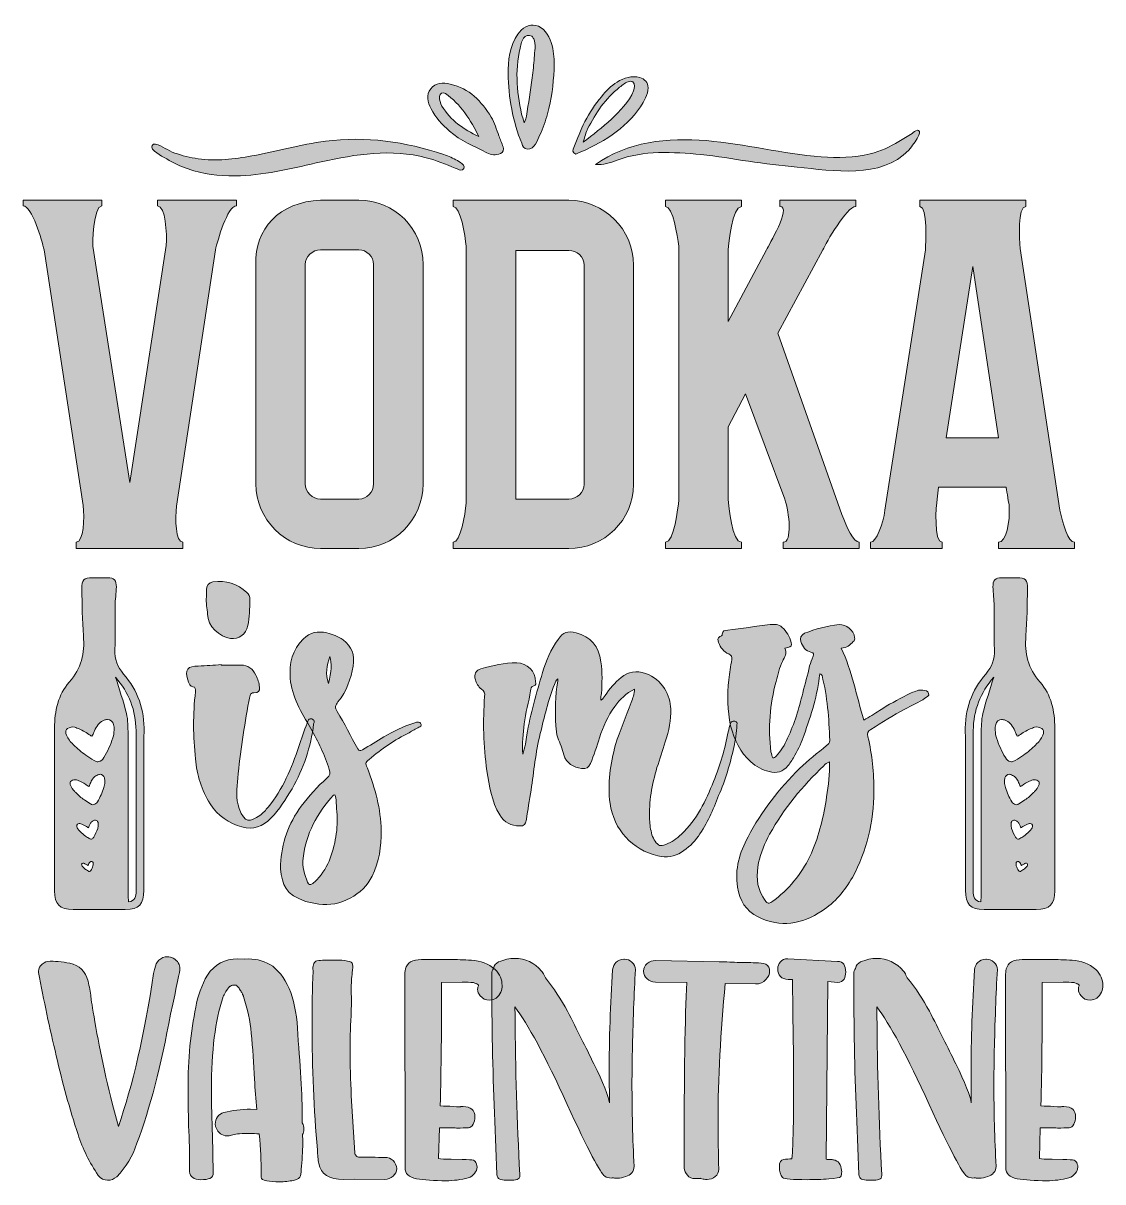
# Model space of a CAD drawing. Header units: inches. Extents: x 182 to 898, y -923 to -156.
import ezdxf

# ---------------------------------------------------------------- set-up
doc = ezdxf.new("R2010")
doc.units = ezdxf.units.IN
doc.header["$MEASUREMENT"] = 0
doc.layers.add('Layer 1', color=7, linetype='Continuous')

# ---------------------------------------------------------------- blocks, each defined once
blk = doc.blocks.new('block 3')
at = {"layer": 'Layer 1', "true_color": 0xffffff}
h = blk.add_hatch(color=7, dxfattribs=at)
h.dxf.hatch_style = 2
edge = h.paths.add_edge_path()
edge.add_spline(control_points=[(375.11, -618.04), (375.11, -618.65), (375.11, -619.26), (374.8, -619.87), (372.98, -635.09), (368.1, -649.4), (360.49, -662.8), (356.23, -669.81), (352.27, -676.51), (346.48, -682.29), (341, -687.77), (334.91, -690.21), (327.3, -688.08), (318.47, -685.64), (311.46, -680.77), (306.29, -672.85), (300.5, -663.72), (297.45, -653.67), (296.54, -643.01), (295.02, -628.09), (294.71, -613.47), (296.54, -598.55), (296.84, -596.72), (296.54, -595.5), (294.71, -595.2), (292.89, -594.89), (292.58, -593.37), (291.97, -592.15), (288.32, -583.32), (291.97, -581.5), (298.37, -581.5), (303.54, -581.19), (308.72, -580.89), (313.59, -580.58), (313.59, -580.58), (313.59, -580.89), (313.59, -580.89), (318.16, -580.89), (322.43, -580.89), (326.69, -580.89), (331.26, -580.89), (334.61, -583.32), (336.43, -587.58), (337.65, -590.02), (338.87, -592.76), (338.87, -595.5), (339.17, -598.24), (338.26, -599.16), (335.21, -599.16), (333.69, -599.16), (333.08, -599.77), (332.78, -600.98), (332.47, -602.2), (332.17, -603.42), (331.86, -604.94), (328.82, -621.69), (326.08, -638.75), (324.56, -655.8), (323.95, -662.5), (323.03, -669.2), (325.47, -675.9), (329.12, -685.95), (332.78, -684.73), (339.17, -680.47), (341.31, -678.94), (343.13, -676.81), (344.66, -674.98), (354.4, -663.11), (360.19, -649.1), (365.06, -634.79), (366.58, -629.61), (368.41, -624.43), (370.54, -619.26), (370.54, -618.34), (371.15, -617.73), (371.45, -617.12), (372.06, -616.52), (372.67, -616.21), (373.58, -616.52), (374.19, -616.82), (375.11, -617.12), (375.11, -618.04)], knot_values=[0, 0, 0, 0, 1, 1, 1, 2, 2, 2, 3, 3, 3, 4, 4, 4, 5, 5, 5, 6, 6, 6, 7, 7, 7, 8, 8, 8, 9, 9, 9, 10, 10, 10, 11, 11, 11, 12, 12, 12, 13, 13, 13, 14, 14, 14, 15, 15, 15, 16, 16, 16, 17, 17, 17, 18, 18, 18, 19, 19, 19, 20, 20, 20, 21, 21, 21, 22, 22, 22, 23, 23, 23, 24, 24, 24, 25, 25, 25, 26, 26, 26, 27, 27, 27, 27], degree=3, periodic=1)
edge = h.paths.add_edge_path()
edge.add_spline(control_points=[(303.85, -535.51), (303.85, -534.6), (303.85, -532.77), (303.85, -530.95), (303.85, -527.9), (305.07, -526.38), (308.11, -525.77), (316.64, -524.55), (324.25, -526.99), (330.65, -532.77), (331.86, -533.99), (332.78, -535.51), (332.47, -537.64), (332.47, -543.43), (332.47, -549.22), (331.26, -554.7), (330.04, -560.48), (325.47, -563.83), (319.68, -563.22), (312.68, -562.31), (304.46, -555), (304.46, -547.08), (304.46, -543.43), (303.24, -539.78), (303.85, -535.51)], knot_values=[0, 0, 0, 0, 1, 1, 1, 2, 2, 2, 3, 3, 3, 4, 4, 4, 5, 5, 5, 6, 6, 6, 7, 7, 7, 8, 8, 8, 8], degree=3, periodic=1)
h = blk.add_hatch(color=7, dxfattribs=at)
h.dxf.hatch_style = 2
edge = h.paths.add_edge_path()
edge.add_spline(control_points=[(366.58, -674.37), (371.75, -667.67), (377.24, -661.28), (383.63, -655.8), (385.76, -653.97), (386.07, -652.45), (385.15, -650.01), (382.11, -640.57), (377.84, -631.44), (372.97, -622.91), (369.93, -617.73), (366.58, -612.25), (364.14, -606.77), (361.7, -601.29), (359.88, -595.5), (359.27, -589.72), (358.66, -579.67), (360.49, -570.53), (368.1, -563.53), (372.36, -559.26), (377.54, -558.05), (383.63, -559.57), (387.28, -560.48), (390.94, -561.7), (394.29, -564.14), (400.07, -568.4), (402.21, -574.19), (400.99, -581.5), (399.47, -590.02), (396.72, -598.24), (390.94, -605.25), (389.11, -607.38), (388.81, -609.21), (390.33, -611.64), (395.2, -619.56), (399.47, -628.09), (404.03, -636.31), (404.95, -637.83), (405.56, -637.83), (407.08, -636.92), (411.95, -634.18), (416.52, -631.44), (421.39, -628.39), (427.48, -624.74), (434.18, -621.69), (441.18, -619.26), (442.1, -618.95), (442.71, -618.65), (443.62, -618.65), (444.53, -618.65), (445.75, -618.95), (446.06, -620.17), (446.36, -621.08), (445.45, -621.69), (444.53, -622), (442.4, -623.21), (440.27, -624.43), (438.14, -625.65), (428.39, -630.52), (419.87, -636.31), (411.65, -643.31), (408.6, -646.05), (408.91, -645.14), (410.43, -649.1), (415.6, -662.5), (419.26, -676.2), (419.56, -690.51), (419.87, -701.17), (418.04, -711.22), (413.47, -720.66), (407.69, -732.84), (392.46, -741.37), (378.15, -739.24), (375.41, -738.63), (372.36, -738.32), (369.32, -737.41), (356.22, -732.84), (354.09, -726.75), (352.87, -715.79), (352.87, -714.88), (352.87, -713.96), (352.87, -713.05), (353.48, -698.74), (358.05, -685.95), (366.58, -674.37)], knot_values=[0, 0, 0, 0, 1, 1, 1, 2, 2, 2, 3, 3, 3, 4, 4, 4, 5, 5, 5, 6, 6, 6, 7, 7, 7, 8, 8, 8, 9, 9, 9, 10, 10, 10, 11, 11, 11, 12, 12, 12, 13, 13, 13, 14, 14, 14, 15, 15, 15, 16, 16, 16, 17, 17, 17, 18, 18, 18, 19, 19, 19, 20, 20, 20, 21, 21, 21, 22, 22, 22, 23, 23, 23, 24, 24, 24, 25, 25, 25, 26, 26, 26, 27, 27, 27, 28, 28, 28, 28], degree=3, periodic=1)
edge = h.paths.add_edge_path()
edge.add_spline(control_points=[(387.89, -667.07), (377.24, -678.94), (369.62, -692.65), (367.79, -708.78), (367.19, -714.27), (368.71, -719.75), (370.84, -724.62), (371.75, -726.75), (372.36, -726.75), (374.19, -725.53), (375.1, -724.92), (376.02, -724.01), (376.93, -723.1), (380.89, -718.83), (383.94, -713.96), (385.76, -708.78), (389.72, -698.13), (391.24, -687.16), (390.02, -675.9), (389.72, -672.85), (390.02, -669.81), (388.81, -666.76), (388.2, -667.07), (387.89, -667.07), (387.89, -667.07)], knot_values=[0, 0, 0, 0, 1, 1, 1, 2, 2, 2, 3, 3, 3, 4, 4, 4, 5, 5, 5, 6, 6, 6, 7, 7, 7, 8, 8, 8, 8], degree=3, periodic=1)
edge = h.paths.add_edge_path()
edge.add_spline(control_points=[(384.54, -593.07), (386.67, -584.85), (386.98, -579.97), (385.46, -575.1), (383.63, -581.19), (382.41, -586.67), (384.54, -593.07)], knot_values=[0, 0, 0, 0, 1, 1, 1, 2, 2, 2, 2], degree=3, periodic=1)
h = blk.add_hatch(color=7, dxfattribs=at)
h.dxf.hatch_style = 2
edge = h.paths.add_edge_path()
edge.add_spline(control_points=[(574.26, -608.29), (569.69, -614.69), (566.64, -621.69), (564.21, -629), (562.38, -634.79), (560.55, -640.57), (558.12, -646.05), (556.59, -649.1), (555.68, -649.71), (552.33, -649.4), (546.85, -648.49), (542.28, -646.05), (540.46, -640.27), (539.54, -636.31), (538.02, -632.65), (536.49, -629), (535.58, -626.56), (535.58, -623.82), (535.28, -621.08), (534.67, -611.03), (534.97, -601.29), (536.49, -591.54), (536.8, -590.93), (536.49, -590.63), (536.49, -590.02), (535.28, -590.93), (534.97, -592.15), (534.36, -593.68), (530.1, -604.03), (527.67, -615.3), (524.92, -626.26), (521.88, -638.75), (520.66, -651.23), (518.83, -663.72), (517.62, -670.42), (516.7, -676.81), (515.79, -683.2), (515.18, -686.55), (514.27, -687.47), (511.22, -687.47), (505.43, -687.16), (501.17, -685.34), (498.13, -680.16), (492.65, -671.02), (491.12, -660.98), (489.6, -650.93), (487.16, -634.48), (486.86, -618.04), (488.08, -601.59), (488.38, -599.46), (487.77, -597.94), (485.95, -596.72), (483.81, -595.2), (482.6, -592.76), (481.99, -590.63), (480.77, -586.98), (482.29, -584.24), (485.64, -583.32), (493.56, -581.19), (501.17, -579.36), (509.39, -579.36), (516.09, -579.36), (521.88, -585.15), (521.88, -591.85), (522.18, -593.07), (522.18, -594.28), (520.66, -594.59), (518.83, -595.2), (518.83, -596.42), (518.53, -597.94), (517.31, -605.25), (515.18, -612.56), (514.27, -619.87), (513.66, -626.26), (512.74, -632.65), (513.35, -639.96), (514.87, -635.4), (515.48, -631.13), (516.09, -627.17), (518.22, -613.17), (522.49, -599.46), (526.45, -585.76), (528.88, -578.15), (531.93, -570.53), (536.8, -563.83), (540.15, -558.96), (542.89, -558.05), (548.68, -559.57), (558.42, -562.01), (563.9, -568.4), (565.12, -578.75), (566.03, -585.76), (566.03, -592.76), (565.42, -599.77), (565.12, -600.98), (565.12, -602.51), (565.12, -604.03), (566.64, -603.42), (566.95, -602.2), (567.86, -600.98), (570.91, -596.72), (574.26, -592.46), (578.52, -589.11), (583.39, -585.15), (588.57, -584.24), (594.66, -586.37), (605.93, -590.33), (611.1, -601.29), (611.41, -609.82), (611.71, -617.12), (610.19, -624.43), (607.75, -631.74), (605.93, -637.53), (604.1, -643.01), (602.27, -648.79), (598.92, -660.06), (596.79, -671.33), (597.4, -683.2), (597.4, -686.55), (598.01, -689.9), (598.92, -693.25), (599.53, -694.78), (600.14, -696.3), (601.05, -697.52), (603.19, -700.56), (604.4, -701.17), (608.06, -699.65), (612.02, -698.13), (615.37, -696), (618.41, -692.95), (628.77, -683.2), (634.55, -670.72), (639.73, -657.93), (643.99, -647.27), (647.34, -636.31), (649.47, -625.04), (649.78, -623.21), (650.39, -621.39), (650.99, -619.56), (651.6, -618.34), (652.22, -617.73), (653.74, -618.04), (655.26, -618.34), (655.56, -619.26), (655.26, -620.47), (654.95, -625.65), (654.35, -630.52), (653.13, -635.4), (650.69, -646.36), (647.65, -657.02), (643.08, -667.37), (639.42, -676.81), (635.46, -685.95), (629.68, -694.17), (626.63, -698.43), (622.98, -702.09), (618.41, -704.83), (613.84, -707.87), (608.67, -708.48), (602.88, -707.26), (585.83, -703.3), (573.65, -689.9), (571.21, -672.55), (569.38, -659.15), (571.21, -646.36), (574.87, -633.57), (577.61, -624.13), (581.87, -614.99), (585.22, -605.55), (586.13, -602.81), (587.35, -600.07), (587.35, -596.72), (581.87, -599.77), (577.61, -603.42), (574.26, -608.29)], knot_values=[0, 0, 0, 0, 1, 1, 1, 2, 2, 2, 3, 3, 3, 4, 4, 4, 5, 5, 5, 6, 6, 6, 7, 7, 7, 8, 8, 8, 9, 9, 9, 10, 10, 10, 11, 11, 11, 12, 12, 12, 13, 13, 13, 14, 14, 14, 15, 15, 15, 16, 16, 16, 17, 17, 17, 18, 18, 18, 19, 19, 19, 20, 20, 20, 21, 21, 21, 22, 22, 22, 23, 23, 23, 24, 24, 24, 25, 25, 25, 26, 26, 26, 27, 27, 27, 28, 28, 28, 29, 29, 29, 30, 30, 30, 31, 31, 31, 32, 32, 32, 33, 33, 33, 34, 34, 34, 35, 35, 35, 36, 36, 36, 37, 37, 37, 38, 38, 38, 39, 39, 39, 40, 40, 40, 41, 41, 41, 42, 42, 42, 43, 43, 43, 44, 44, 44, 45, 45, 45, 46, 46, 46, 47, 47, 47, 48, 48, 48, 49, 49, 49, 50, 50, 50, 51, 51, 51, 52, 52, 52, 53, 53, 53, 54, 54, 54, 55, 55, 55, 56, 56, 56, 57, 57, 57, 58, 58, 58, 58], degree=3, periodic=1)
h = blk.add_hatch(color=7, dxfattribs=at)
h.dxf.hatch_style = 2
edge = h.paths.add_edge_path()
edge.add_spline(control_points=[(699.71, -627.11), (698.19, -631.68), (696.06, -636.24), (693.62, -640.51), (692.41, -642.94), (690.88, -645.38), (689.05, -647.51), (685.71, -651.77), (681.44, -652.69), (676.57, -651.47), (672, -650.25), (668.04, -648.12), (664.39, -645.07), (657.39, -638.68), (653.43, -630.46), (650.99, -621.02), (648.86, -610.97), (648.86, -600.92), (649.77, -590.56), (650.38, -586), (650.99, -581.73), (651.9, -577.17), (651.9, -575.34), (651.9, -574.43), (649.77, -573.51), (646.42, -571.99), (644.29, -569.25), (643.07, -565.9), (642.46, -564.38), (642.16, -562.85), (643.99, -561.94), (644.59, -561.64), (645.51, -561.33), (645.51, -560.42), (645.51, -557.98), (647.34, -557.98), (649.16, -557.68), (658.3, -556.46), (667.74, -555.24), (677.18, -554.02), (679.92, -553.72), (682.97, -553.72), (685.1, -555.85), (688.14, -558.59), (690.27, -561.94), (691.19, -565.9), (691.8, -567.73), (691.19, -568.94), (689.05, -569.25), (688.45, -569.25), (687.84, -569.55), (686.92, -569.55), (688.45, -572.9), (686.92, -575.64), (685.4, -578.38), (683.27, -582.34), (682.35, -587.21), (681.14, -591.78), (677.18, -607.01), (675.65, -622.54), (677.79, -638.38), (678.09, -639.9), (678.4, -641.11), (679.01, -642.33), (679.92, -642.64), (680.53, -641.72), (681.14, -641.11), (684.49, -637.76), (686.92, -633.81), (688.75, -629.24), (693.32, -619.8), (696.37, -609.44), (698.8, -599.4), (700.32, -593.31), (702.15, -587.52), (703.37, -581.43), (703.98, -579.3), (704.89, -577.17), (705.8, -575.03), (706.11, -573.82), (706.41, -572.9), (704.28, -572.29), (700.63, -571.68), (698.8, -568.64), (697.58, -565.29), (696.67, -563.16), (697.89, -560.72), (700.02, -559.81), (707.33, -556.76), (714.94, -554.94), (722.86, -554.02), (727.73, -553.72), (732.6, -557.68), (733.21, -562.55), (733.52, -563.77), (733.21, -564.68), (732.3, -565.29), (730.17, -567.42), (728.03, -569.55), (724.38, -569.55), (731.38, -584.78), (734.43, -601.22), (739.3, -617.36), (742.96, -615.23), (746.3, -613.1), (749.65, -610.97), (755.44, -607.01), (761.84, -603.96), (767.92, -600.61), (770.36, -599.09), (773.1, -598.48), (775.54, -597.57), (776.45, -597.57), (777.37, -597.26), (778.28, -597.57), (780.11, -597.57), (781.94, -597.87), (782.24, -599.7), (782.85, -601.22), (781.02, -601.83), (779.8, -602.75), (775.84, -605.79), (770.97, -607.62), (766.4, -610.05), (758.79, -614.01), (751.48, -618.89), (743.87, -623.45), (741.74, -624.67), (741.43, -625.89), (742.04, -628.33), (744.78, -640.2), (746, -652.38), (746, -664.56), (745.7, -684.66), (741.43, -703.85), (731.69, -721.51), (726.82, -730.34), (720.12, -738.26), (711.59, -743.74), (698.19, -752.57), (684.18, -755.01), (669.26, -747.7), (661.04, -743.74), (657.08, -736.73), (655.56, -727.9), (653.73, -716.03), (657.08, -705.06), (662.56, -694.71), (671.39, -677.96), (683.27, -662.74), (696.67, -649.34), (702.45, -643.86), (708.54, -639.29), (714.63, -634.11), (715.85, -633.2), (716.77, -632.59), (716.77, -630.76), (716.16, -616.14), (715.24, -601.83), (711.59, -587.82), (711.29, -587.52), (711.29, -586.91), (710.07, -586.61), (708.85, -600.61), (704.28, -614.01), (699.71, -627.11)], knot_values=[0, 0, 0, 0, 1, 1, 1, 2, 2, 2, 3, 3, 3, 4, 4, 4, 5, 5, 5, 6, 6, 6, 7, 7, 7, 8, 8, 8, 9, 9, 9, 10, 10, 10, 11, 11, 11, 12, 12, 12, 13, 13, 13, 14, 14, 14, 15, 15, 15, 16, 16, 16, 17, 17, 17, 18, 18, 18, 19, 19, 19, 20, 20, 20, 21, 21, 21, 22, 22, 22, 23, 23, 23, 24, 24, 24, 25, 25, 25, 26, 26, 26, 27, 27, 27, 28, 28, 28, 29, 29, 29, 30, 30, 30, 31, 31, 31, 32, 32, 32, 33, 33, 33, 34, 34, 34, 35, 35, 35, 36, 36, 36, 37, 37, 37, 38, 38, 38, 39, 39, 39, 40, 40, 40, 41, 41, 41, 42, 42, 42, 43, 43, 43, 44, 44, 44, 45, 45, 45, 46, 46, 46, 47, 47, 47, 48, 48, 48, 49, 49, 49, 50, 50, 50, 51, 51, 51, 52, 52, 52, 53, 53, 53, 54, 54, 54, 55, 55, 55, 55], degree=3, periodic=1)
edge = h.paths.add_edge_path()
edge.add_spline(control_points=[(712.81, -647.51), (698.8, -660.91), (686.31, -675.83), (676.88, -692.88), (673.52, -698.97), (671.09, -705.37), (669.57, -711.76), (668.04, -719.68), (668.04, -727.3), (672.31, -734.3), (675.65, -739.78), (675.65, -739.78), (680.53, -736.13), (691.19, -727.9), (699.1, -717.55), (704.59, -705.37), (709.76, -693.49), (712.81, -681.01), (714.63, -668.22), (715.85, -660.6), (716.77, -652.99), (716.46, -645.07), (714.63, -645.68), (713.72, -646.6), (712.81, -647.51)], knot_values=[0, 0, 0, 0, 1, 1, 1, 2, 2, 2, 3, 3, 3, 4, 4, 4, 5, 5, 5, 6, 6, 6, 7, 7, 7, 8, 8, 8, 8], degree=3, periodic=1)
at = {"layer": 'Layer 1', "lineweight": 0}
for points, knots in [([(303.85, -535.51), (303.85, -534.6), (303.85, -532.77), (303.85, -530.95), (303.85, -527.9), (305.07, -526.38), (308.11, -525.77), (316.64, -524.55), (324.25, -526.99), (330.65, -532.77), (331.86, -533.99), (332.78, -535.51), (332.47, -537.64), (332.47, -543.43), (332.47, -549.22), (331.26, -554.7), (330.04, -560.48), (325.47, -563.83), (319.68, -563.22), (312.68, -562.31), (304.46, -555), (304.46, -547.08), (304.46, -543.43), (303.24, -539.78), (303.85, -535.51)], [0, 0, 0, 0, 1, 1, 1, 2, 2, 2, 3, 3, 3, 4, 4, 4, 5, 5, 5, 6, 6, 6, 7, 7, 7, 8, 8, 8, 8]), ([(366.58, -674.37), (371.75, -667.67), (377.24, -661.28), (383.63, -655.8), (385.76, -653.97), (386.07, -652.45), (385.15, -650.01), (382.11, -640.57), (377.84, -631.44), (372.97, -622.91), (369.93, -617.73), (366.58, -612.25), (364.14, -606.77), (361.7, -601.29), (359.88, -595.5), (359.27, -589.72), (358.66, -579.67), (360.49, -570.53), (368.1, -563.53), (372.36, -559.26), (377.54, -558.05), (383.63, -559.57), (387.28, -560.48), (390.94, -561.7), (394.29, -564.14), (400.07, -568.4), (402.21, -574.19), (400.99, -581.5), (399.47, -590.02), (396.72, -598.24), (390.94, -605.25), (389.11, -607.38), (388.81, -609.21), (390.33, -611.64), (395.2, -619.56), (399.47, -628.09), (404.03, -636.31), (404.95, -637.83), (405.56, -637.83), (407.08, -636.92), (411.95, -634.18), (416.52, -631.44), (421.39, -628.39), (427.48, -624.74), (434.18, -621.69), (441.18, -619.26), (442.1, -618.95), (442.71, -618.65), (443.62, -618.65), (444.53, -618.65), (445.75, -618.95), (446.06, -620.17), (446.36, -621.08), (445.45, -621.69), (444.53, -622), (442.4, -623.21), (440.27, -624.43), (438.14, -625.65), (428.39, -630.52), (419.87, -636.31), (411.65, -643.31), (408.6, -646.05), (408.91, -645.14), (410.43, -649.1), (415.6, -662.5), (419.26, -676.2), (419.56, -690.51), (419.87, -701.17), (418.04, -711.22), (413.47, -720.66), (407.69, -732.84), (392.46, -741.37), (378.15, -739.24), (375.41, -738.63), (372.36, -738.32), (369.32, -737.41), (356.22, -732.84), (354.09, -726.75), (352.87, -715.79), (352.87, -714.88), (352.87, -713.96), (352.87, -713.05), (353.48, -698.74), (358.05, -685.95), (366.58, -674.37)], [0, 0, 0, 0, 1, 1, 1, 2, 2, 2, 3, 3, 3, 4, 4, 4, 5, 5, 5, 6, 6, 6, 7, 7, 7, 8, 8, 8, 9, 9, 9, 10, 10, 10, 11, 11, 11, 12, 12, 12, 13, 13, 13, 14, 14, 14, 15, 15, 15, 16, 16, 16, 17, 17, 17, 18, 18, 18, 19, 19, 19, 20, 20, 20, 21, 21, 21, 22, 22, 22, 23, 23, 23, 24, 24, 24, 25, 25, 25, 26, 26, 26, 27, 27, 27, 28, 28, 28, 28]), ([(574.26, -608.29), (569.69, -614.69), (566.64, -621.69), (564.21, -629), (562.38, -634.79), (560.55, -640.57), (558.12, -646.05), (556.59, -649.1), (555.68, -649.71), (552.33, -649.4), (546.85, -648.49), (542.28, -646.05), (540.46, -640.27), (539.54, -636.31), (538.02, -632.65), (536.49, -629), (535.58, -626.56), (535.58, -623.82), (535.28, -621.08), (534.67, -611.03), (534.97, -601.29), (536.49, -591.54), (536.8, -590.93), (536.49, -590.63), (536.49, -590.02), (535.28, -590.93), (534.97, -592.15), (534.36, -593.68), (530.1, -604.03), (527.67, -615.3), (524.92, -626.26), (521.88, -638.75), (520.66, -651.23), (518.83, -663.72), (517.62, -670.42), (516.7, -676.81), (515.79, -683.2), (515.18, -686.55), (514.27, -687.47), (511.22, -687.47), (505.43, -687.16), (501.17, -685.34), (498.13, -680.16), (492.65, -671.02), (491.12, -660.98), (489.6, -650.93), (487.16, -634.48), (486.86, -618.04), (488.08, -601.59), (488.38, -599.46), (487.77, -597.94), (485.95, -596.72), (483.81, -595.2), (482.6, -592.76), (481.99, -590.63), (480.77, -586.98), (482.29, -584.24), (485.64, -583.32), (493.56, -581.19), (501.17, -579.36), (509.39, -579.36), (516.09, -579.36), (521.88, -585.15), (521.88, -591.85), (522.18, -593.07), (522.18, -594.28), (520.66, -594.59), (518.83, -595.2), (518.83, -596.42), (518.53, -597.94), (517.31, -605.25), (515.18, -612.56), (514.27, -619.87), (513.66, -626.26), (512.74, -632.65), (513.35, -639.96), (514.87, -635.4), (515.48, -631.13), (516.09, -627.17), (518.22, -613.17), (522.49, -599.46), (526.45, -585.76), (528.88, -578.15), (531.93, -570.53), (536.8, -563.83), (540.15, -558.96), (542.89, -558.05), (548.68, -559.57), (558.42, -562.01), (563.9, -568.4), (565.12, -578.75), (566.03, -585.76), (566.03, -592.76), (565.42, -599.77), (565.12, -600.98), (565.12, -602.51), (565.12, -604.03), (566.64, -603.42), (566.95, -602.2), (567.86, -600.98), (570.91, -596.72), (574.26, -592.46), (578.52, -589.11), (583.39, -585.15), (588.57, -584.24), (594.66, -586.37), (605.93, -590.33), (611.1, -601.29), (611.41, -609.82), (611.71, -617.12), (610.19, -624.43), (607.75, -631.74), (605.93, -637.53), (604.1, -643.01), (602.27, -648.79), (598.92, -660.06), (596.79, -671.33), (597.4, -683.2), (597.4, -686.55), (598.01, -689.9), (598.92, -693.25), (599.53, -694.78), (600.14, -696.3), (601.05, -697.52), (603.19, -700.56), (604.4, -701.17), (608.06, -699.65), (612.02, -698.13), (615.37, -696), (618.41, -692.95), (628.77, -683.2), (634.55, -670.72), (639.73, -657.93), (643.99, -647.27), (647.34, -636.31), (649.47, -625.04), (649.78, -623.21), (650.39, -621.39), (650.99, -619.56), (651.6, -618.34), (652.22, -617.73), (653.74, -618.04), (655.26, -618.34), (655.56, -619.26), (655.26, -620.47), (654.95, -625.65), (654.35, -630.52), (653.13, -635.4), (650.69, -646.36), (647.65, -657.02), (643.08, -667.37), (639.42, -676.81), (635.46, -685.95), (629.68, -694.17), (626.63, -698.43), (622.98, -702.09), (618.41, -704.83), (613.84, -707.87), (608.67, -708.48), (602.88, -707.26), (585.83, -703.3), (573.65, -689.9), (571.21, -672.55), (569.38, -659.15), (571.21, -646.36), (574.87, -633.57), (577.61, -624.13), (581.87, -614.99), (585.22, -605.55), (586.13, -602.81), (587.35, -600.07), (587.35, -596.72), (581.87, -599.77), (577.61, -603.42), (574.26, -608.29)], [0, 0, 0, 0, 1, 1, 1, 2, 2, 2, 3, 3, 3, 4, 4, 4, 5, 5, 5, 6, 6, 6, 7, 7, 7, 8, 8, 8, 9, 9, 9, 10, 10, 10, 11, 11, 11, 12, 12, 12, 13, 13, 13, 14, 14, 14, 15, 15, 15, 16, 16, 16, 17, 17, 17, 18, 18, 18, 19, 19, 19, 20, 20, 20, 21, 21, 21, 22, 22, 22, 23, 23, 23, 24, 24, 24, 25, 25, 25, 26, 26, 26, 27, 27, 27, 28, 28, 28, 29, 29, 29, 30, 30, 30, 31, 31, 31, 32, 32, 32, 33, 33, 33, 34, 34, 34, 35, 35, 35, 36, 36, 36, 37, 37, 37, 38, 38, 38, 39, 39, 39, 40, 40, 40, 41, 41, 41, 42, 42, 42, 43, 43, 43, 44, 44, 44, 45, 45, 45, 46, 46, 46, 47, 47, 47, 48, 48, 48, 49, 49, 49, 50, 50, 50, 51, 51, 51, 52, 52, 52, 53, 53, 53, 54, 54, 54, 55, 55, 55, 56, 56, 56, 57, 57, 57, 58, 58, 58, 58]), ([(699.71, -627.11), (698.19, -631.68), (696.06, -636.24), (693.62, -640.51), (692.41, -642.94), (690.88, -645.38), (689.05, -647.51), (685.71, -651.77), (681.44, -652.69), (676.57, -651.47), (672, -650.25), (668.04, -648.12), (664.39, -645.07), (657.39, -638.68), (653.43, -630.46), (650.99, -621.02), (648.86, -610.97), (648.86, -600.92), (649.77, -590.56), (650.38, -586), (650.99, -581.73), (651.9, -577.17), (651.9, -575.34), (651.9, -574.43), (649.77, -573.51), (646.42, -571.99), (644.29, -569.25), (643.07, -565.9), (642.46, -564.38), (642.16, -562.85), (643.99, -561.94), (644.59, -561.64), (645.51, -561.33), (645.51, -560.42), (645.51, -557.98), (647.34, -557.98), (649.16, -557.68), (658.3, -556.46), (667.74, -555.24), (677.18, -554.02), (679.92, -553.72), (682.97, -553.72), (685.1, -555.85), (688.14, -558.59), (690.27, -561.94), (691.19, -565.9), (691.8, -567.73), (691.19, -568.94), (689.05, -569.25), (688.45, -569.25), (687.84, -569.55), (686.92, -569.55), (688.45, -572.9), (686.92, -575.64), (685.4, -578.38), (683.27, -582.34), (682.35, -587.21), (681.14, -591.78), (677.18, -607.01), (675.65, -622.54), (677.79, -638.38), (678.09, -639.9), (678.4, -641.11), (679.01, -642.33), (679.92, -642.64), (680.53, -641.72), (681.14, -641.11), (684.49, -637.76), (686.92, -633.81), (688.75, -629.24), (693.32, -619.8), (696.37, -609.44), (698.8, -599.4), (700.32, -593.31), (702.15, -587.52), (703.37, -581.43), (703.98, -579.3), (704.89, -577.17), (705.8, -575.03), (706.11, -573.82), (706.41, -572.9), (704.28, -572.29), (700.63, -571.68), (698.8, -568.64), (697.58, -565.29), (696.67, -563.16), (697.89, -560.72), (700.02, -559.81), (707.33, -556.76), (714.94, -554.94), (722.86, -554.02), (727.73, -553.72), (732.6, -557.68), (733.21, -562.55), (733.52, -563.77), (733.21, -564.68), (732.3, -565.29), (730.17, -567.42), (728.03, -569.55), (724.38, -569.55), (731.38, -584.78), (734.43, -601.22), (739.3, -617.36), (742.96, -615.23), (746.3, -613.1), (749.65, -610.97), (755.44, -607.01), (761.84, -603.96), (767.92, -600.61), (770.36, -599.09), (773.1, -598.48), (775.54, -597.57), (776.45, -597.57), (777.37, -597.26), (778.28, -597.57), (780.11, -597.57), (781.94, -597.87), (782.24, -599.7), (782.85, -601.22), (781.02, -601.83), (779.8, -602.75), (775.84, -605.79), (770.97, -607.62), (766.4, -610.05), (758.79, -614.01), (751.48, -618.89), (743.87, -623.45), (741.74, -624.67), (741.43, -625.89), (742.04, -628.33), (744.78, -640.2), (746, -652.38), (746, -664.56), (745.7, -684.66), (741.43, -703.85), (731.69, -721.51), (726.82, -730.34), (720.12, -738.26), (711.59, -743.74), (698.19, -752.57), (684.18, -755.01), (669.26, -747.7), (661.04, -743.74), (657.08, -736.73), (655.56, -727.9), (653.73, -716.03), (657.08, -705.06), (662.56, -694.71), (671.39, -677.96), (683.27, -662.74), (696.67, -649.34), (702.45, -643.86), (708.54, -639.29), (714.63, -634.11), (715.85, -633.2), (716.77, -632.59), (716.77, -630.76), (716.16, -616.14), (715.24, -601.83), (711.59, -587.82), (711.29, -587.52), (711.29, -586.91), (710.07, -586.61), (708.85, -600.61), (704.28, -614.01), (699.71, -627.11)], [0, 0, 0, 0, 1, 1, 1, 2, 2, 2, 3, 3, 3, 4, 4, 4, 5, 5, 5, 6, 6, 6, 7, 7, 7, 8, 8, 8, 9, 9, 9, 10, 10, 10, 11, 11, 11, 12, 12, 12, 13, 13, 13, 14, 14, 14, 15, 15, 15, 16, 16, 16, 17, 17, 17, 18, 18, 18, 19, 19, 19, 20, 20, 20, 21, 21, 21, 22, 22, 22, 23, 23, 23, 24, 24, 24, 25, 25, 25, 26, 26, 26, 27, 27, 27, 28, 28, 28, 29, 29, 29, 30, 30, 30, 31, 31, 31, 32, 32, 32, 33, 33, 33, 34, 34, 34, 35, 35, 35, 36, 36, 36, 37, 37, 37, 38, 38, 38, 39, 39, 39, 40, 40, 40, 41, 41, 41, 42, 42, 42, 43, 43, 43, 44, 44, 44, 45, 45, 45, 46, 46, 46, 47, 47, 47, 48, 48, 48, 49, 49, 49, 50, 50, 50, 51, 51, 51, 52, 52, 52, 53, 53, 53, 54, 54, 54, 55, 55, 55, 55]), ([(384.54, -593.07), (386.67, -584.85), (386.98, -579.97), (385.46, -575.1), (383.63, -581.19), (382.41, -586.67), (384.54, -593.07)], [0, 0, 0, 0, 1, 1, 1, 2, 2, 2, 2]), ([(375.11, -618.04), (375.11, -618.65), (375.11, -619.26), (374.8, -619.87), (372.98, -635.09), (368.1, -649.4), (360.49, -662.8), (356.23, -669.81), (352.27, -676.51), (346.48, -682.29), (341, -687.77), (334.91, -690.21), (327.3, -688.08), (318.47, -685.64), (311.46, -680.77), (306.29, -672.85), (300.5, -663.72), (297.45, -653.67), (296.54, -643.01), (295.02, -628.09), (294.71, -613.47), (296.54, -598.55), (296.84, -596.72), (296.54, -595.5), (294.71, -595.2), (292.89, -594.89), (292.58, -593.37), (291.97, -592.15), (288.32, -583.32), (291.97, -581.5), (298.37, -581.5), (303.54, -581.19), (308.72, -580.89), (313.59, -580.58), (313.59, -580.58), (313.59, -580.89), (313.59, -580.89), (318.16, -580.89), (322.43, -580.89), (326.69, -580.89), (331.26, -580.89), (334.61, -583.32), (336.43, -587.58), (337.65, -590.02), (338.87, -592.76), (338.87, -595.5), (339.17, -598.24), (338.26, -599.16), (335.21, -599.16), (333.69, -599.16), (333.08, -599.77), (332.78, -600.98), (332.47, -602.2), (332.17, -603.42), (331.86, -604.94), (328.82, -621.69), (326.08, -638.75), (324.56, -655.8), (323.95, -662.5), (323.03, -669.2), (325.47, -675.9), (329.12, -685.95), (332.78, -684.73), (339.17, -680.47), (341.31, -678.94), (343.13, -676.81), (344.66, -674.98), (354.4, -663.11), (360.19, -649.1), (365.06, -634.79), (366.58, -629.61), (368.41, -624.43), (370.54, -619.26), (370.54, -618.34), (371.15, -617.73), (371.45, -617.12), (372.06, -616.52), (372.67, -616.21), (373.58, -616.52), (374.19, -616.82), (375.11, -617.12), (375.11, -618.04)], [0, 0, 0, 0, 1, 1, 1, 2, 2, 2, 3, 3, 3, 4, 4, 4, 5, 5, 5, 6, 6, 6, 7, 7, 7, 8, 8, 8, 9, 9, 9, 10, 10, 10, 11, 11, 11, 12, 12, 12, 13, 13, 13, 14, 14, 14, 15, 15, 15, 16, 16, 16, 17, 17, 17, 18, 18, 18, 19, 19, 19, 20, 20, 20, 21, 21, 21, 22, 22, 22, 23, 23, 23, 24, 24, 24, 25, 25, 25, 26, 26, 26, 27, 27, 27, 27]), ([(712.81, -647.51), (698.8, -660.91), (686.31, -675.83), (676.88, -692.88), (673.52, -698.97), (671.09, -705.37), (669.57, -711.76), (668.04, -719.68), (668.04, -727.3), (672.31, -734.3), (675.65, -739.78), (675.65, -739.78), (680.53, -736.13), (691.19, -727.9), (699.1, -717.55), (704.59, -705.37), (709.76, -693.49), (712.81, -681.01), (714.63, -668.22), (715.85, -660.6), (716.77, -652.99), (716.46, -645.07), (714.63, -645.68), (713.72, -646.6), (712.81, -647.51)], [0, 0, 0, 0, 1, 1, 1, 2, 2, 2, 3, 3, 3, 4, 4, 4, 5, 5, 5, 6, 6, 6, 7, 7, 7, 8, 8, 8, 8]), ([(387.89, -667.07), (377.24, -678.94), (369.62, -692.65), (367.79, -708.78), (367.19, -714.27), (368.71, -719.75), (370.84, -724.62), (371.75, -726.75), (372.36, -726.75), (374.19, -725.53), (375.1, -724.92), (376.02, -724.01), (376.93, -723.1), (380.89, -718.83), (383.94, -713.96), (385.76, -708.78), (389.72, -698.13), (391.24, -687.16), (390.02, -675.9), (389.72, -672.85), (390.02, -669.81), (388.81, -666.76), (388.2, -667.07), (387.89, -667.07), (387.89, -667.07)], [0, 0, 0, 0, 1, 1, 1, 2, 2, 2, 3, 3, 3, 4, 4, 4, 5, 5, 5, 6, 6, 6, 7, 7, 7, 8, 8, 8, 8])]:
    blk.add_open_spline(points, degree=3, knots=knots, dxfattribs=at)
blk = doc.blocks.new('block 4')
at = {"layer": 'Layer 1', "true_color": 0xffffff}
h = blk.add_hatch(color=7, dxfattribs=at)
h.dxf.hatch_style = 2
edge = h.paths.add_edge_path()
edge.add_spline(control_points=[(226.23, -503.68), (226.23, -503.68), (217.46, -503.68), (217.46, -503.68), (217.46, -503.68), (217.46, -499.52), (217.46, -499.52), (222.54, -499.52), (223, -483.37), (222.08, -475.06), (222.08, -475.06), (196.23, -305.66), (196.23, -305.66), (194.84, -299.66), (188.38, -276.58), (182.38, -276.58), (182.38, -276.58), (182.38, -272.89), (182.38, -272.89), (182.38, -272.89), (234.54, -272.89), (234.54, -272.89), (234.54, -272.89), (234.54, -276.58), (234.54, -276.58), (228.54, -276.58), (228.54, -303.35), (228.54, -303.35), (228.54, -303.35), (253, -459.83), (253, -459.83), (253, -459.83), (277, -302.89), (277, -302.89), (277.93, -295.05), (276.54, -276.58), (271.46, -276.58), (271.46, -276.58), (271.46, -272.89), (271.46, -272.89), (271.46, -272.89), (323.62, -272.89), (323.62, -272.89), (323.62, -272.89), (323.62, -276.58), (323.62, -276.58), (317.62, -276.58), (311.16, -299.66), (309.77, -305.66), (309.77, -305.66), (283.93, -475.52), (283.93, -475.52), (283, -483.83), (283.46, -499.52), (288.08, -499.52), (288.08, -499.52), (288.08, -503.68), (288.08, -503.68), (288.08, -503.68), (226.23, -503.68), (226.23, -503.68)], knot_values=[0, 0, 0, 0, 1, 1, 1, 2, 2, 2, 3, 3, 3, 4, 4, 4, 5, 5, 5, 6, 6, 6, 7, 7, 7, 8, 8, 8, 9, 9, 9, 10, 10, 10, 11, 11, 11, 12, 12, 12, 13, 13, 13, 14, 14, 14, 15, 15, 15, 16, 16, 16, 17, 17, 17, 18, 18, 18, 19, 19, 19, 20, 20, 20, 20], degree=3, periodic=1)
h = blk.add_hatch(color=7, dxfattribs=at)
h.dxf.hatch_style = 2
edge = h.paths.add_edge_path()
edge.add_spline(control_points=[(404.85, -503.68), (404.85, -503.68), (379.46, -503.68), (379.46, -503.68), (355.92, -503.68), (336.53, -484.29), (336.53, -460.75), (336.53, -460.75), (336.53, -315.36), (336.53, -315.36), (335.61, -292.28), (351.76, -273.81), (379.46, -272.89), (379.46, -272.89), (404.85, -272.89), (404.85, -272.89), (428.39, -272.89), (447.31, -291.81), (447.31, -315.36), (447.31, -315.36), (447.31, -460.75), (447.31, -460.75), (447.31, -484.29), (428.39, -503.68), (404.85, -503.68)], knot_values=[0, 0, 0, 0, 1, 1, 1, 2, 2, 2, 3, 3, 3, 4, 4, 4, 5, 5, 5, 6, 6, 6, 7, 7, 7, 8, 8, 8, 8], degree=3, periodic=1)
edge = h.paths.add_edge_path()
edge.add_spline(control_points=[(379.46, -470.9), (379.46, -470.9), (404.85, -470.9), (404.85, -470.9), (409.92, -470.9), (414.54, -466.29), (414.54, -460.75), (414.54, -460.75), (414.54, -315.36), (414.54, -315.36), (414.54, -310.28), (409.92, -305.66), (404.85, -305.66), (404.85, -305.66), (379.46, -305.66), (379.46, -305.66), (373.92, -305.66), (369.3, -310.28), (369.3, -315.36), (369.3, -315.36), (369.3, -460.75), (369.3, -460.75), (369.3, -466.29), (373.92, -470.9), (379.46, -470.9)], knot_values=[0, 0, 0, 0, 1, 1, 1, 2, 2, 2, 3, 3, 3, 4, 4, 4, 5, 5, 5, 6, 6, 6, 7, 7, 7, 8, 8, 8, 8], degree=3, periodic=1)
h = blk.add_hatch(color=7, dxfattribs=at)
h.dxf.hatch_style = 2
edge = h.paths.add_edge_path()
edge.add_spline(control_points=[(467.15, -503.68), (467.15, -503.68), (467.15, -499.52), (467.15, -499.52), (472.23, -499.52), (475, -481.06), (475.92, -473.67), (475.92, -473.67), (475.92, -303.35), (475.92, -303.35), (475, -295.97), (472.23, -277.04), (467.15, -277.04), (467.15, -277.04), (467.15, -272.89), (467.15, -272.89), (467.15, -272.89), (543.77, -272.89), (543.77, -272.89), (567.31, -272.89), (586.7, -292.28), (586.7, -315.82), (586.7, -315.82), (586.7, -461.21), (586.7, -461.21), (586.7, -484.75), (567.31, -503.68), (543.77, -503.68), (543.77, -503.68), (467.15, -503.68), (467.15, -503.68)], knot_values=[0, 0, 0, 0, 1, 1, 1, 2, 2, 2, 3, 3, 3, 4, 4, 4, 5, 5, 5, 6, 6, 6, 7, 7, 7, 8, 8, 8, 9, 9, 9, 10, 10, 10, 10], degree=3, periodic=1)
edge = h.paths.add_edge_path()
edge.add_spline(control_points=[(508.69, -470.9), (508.69, -470.9), (543.77, -470.9), (543.77, -470.9), (549.31, -470.9), (553.92, -466.29), (553.92, -461.21), (553.92, -461.21), (553.92, -315.82), (553.92, -315.82), (553.92, -310.28), (549.31, -306.12), (543.77, -306.12), (543.77, -306.12), (508.69, -306.12), (508.69, -306.12), (508.69, -306.12), (508.69, -470.9), (508.69, -470.9)], knot_values=[0, 0, 0, 0, 1, 1, 1, 2, 2, 2, 3, 3, 3, 4, 4, 4, 5, 5, 5, 6, 6, 6, 6], degree=3, periodic=1)
h = blk.add_hatch(color=7, dxfattribs=at)
h.dxf.hatch_style = 2
edge = h.paths.add_edge_path()
edge.add_spline(control_points=[(607.92, -503.68), (607.92, -503.68), (607.92, -499.52), (607.92, -499.52), (613.46, -499.52), (616.23, -476.91), (616.69, -471.37), (616.69, -471.37), (616.69, -303.35), (616.69, -303.35), (615.77, -296.43), (613, -277.04), (607.92, -277.04), (607.92, -277.04), (607.92, -272.89), (607.92, -272.89), (607.92, -272.89), (658.23, -272.89), (658.23, -272.89), (658.23, -272.89), (658.23, -277.04), (658.23, -277.04), (652.23, -277.04), (649.46, -301.97), (649.46, -305.66), (649.46, -305.66), (649.46, -353.2), (649.46, -353.2), (649.46, -353.2), (674.85, -305.66), (674.85, -305.66), (675.77, -303.35), (691.93, -277.04), (683.62, -277.04), (683.62, -277.04), (683.62, -272.89), (683.62, -272.89), (683.62, -272.89), (733.93, -272.89), (733.93, -272.89), (733.93, -272.89), (733.93, -277.04), (733.93, -277.04), (727.93, -277.04), (714.08, -301.51), (712.24, -305.66), (712.24, -305.66), (682.23, -361.05), (682.23, -361.05), (682.23, -361.05), (724.7, -481.06), (724.7, -481.06), (727.93, -489.37), (732.55, -499.52), (736.24, -499.52), (736.24, -499.52), (736.24, -503.68), (736.24, -503.68), (736.24, -503.68), (685.93, -503.68), (685.93, -503.68), (685.93, -503.68), (685.93, -499.52), (685.93, -499.52), (691.93, -499.52), (690.08, -480.14), (686.85, -470.9), (686.85, -470.9), (661, -401.21), (661, -401.21), (661, -401.21), (649.46, -422.9), (649.46, -422.9), (649.46, -422.9), (649.46, -470.9), (649.46, -470.9), (649.46, -475.52), (652.23, -499.52), (658.23, -499.52), (658.23, -499.52), (658.23, -503.68), (658.23, -503.68), (658.23, -503.68), (607.92, -503.68), (607.92, -503.68)], knot_values=[0, 0, 0, 0, 1, 1, 1, 2, 2, 2, 3, 3, 3, 4, 4, 4, 5, 5, 5, 6, 6, 6, 7, 7, 7, 8, 8, 8, 9, 9, 9, 10, 10, 10, 11, 11, 11, 12, 12, 12, 13, 13, 13, 14, 14, 14, 15, 15, 15, 16, 16, 16, 17, 17, 17, 18, 18, 18, 19, 19, 19, 20, 20, 20, 21, 21, 21, 22, 22, 22, 23, 23, 23, 24, 24, 24, 25, 25, 25, 26, 26, 26, 27, 27, 27, 28, 28, 28, 28], degree=3, periodic=1)
h = blk.add_hatch(color=7, dxfattribs=at)
h.dxf.hatch_style = 2
edge = h.paths.add_edge_path()
edge.add_spline(control_points=[(878.85, -499.52), (878.85, -499.52), (878.85, -503.68), (878.85, -503.68), (878.85, -503.68), (828.54, -503.68), (828.54, -503.68), (828.54, -503.68), (828.54, -499.52), (828.54, -499.52), (833.62, -499.52), (836.39, -486.6), (835.47, -474.6), (835, -472.75), (833.62, -463.06), (833.62, -463.06), (833.62, -463.06), (788.85, -463.06), (788.85, -463.06), (788.85, -463.06), (787.92, -470.9), (787.92, -470.9), (787, -475.06), (785.61, -499.52), (791.15, -499.52), (791.15, -499.52), (791.15, -503.68), (791.15, -503.68), (791.15, -503.68), (743.61, -503.68), (743.61, -503.68), (743.61, -503.68), (743.61, -499.52), (743.61, -499.52), (747.77, -499.52), (751.92, -487.06), (753.3, -478.29), (753.3, -478.29), (780.07, -305.66), (780.07, -305.66), (780.07, -301.97), (781.92, -277.04), (776.38, -277.04), (776.38, -277.04), (776.38, -272.89), (776.38, -272.89), (776.38, -272.89), (846.54, -272.89), (846.54, -272.89), (846.54, -272.89), (846.54, -277.04), (846.54, -277.04), (841, -277.04), (842.39, -298.74), (842.85, -304.74), (842.85, -304.74), (869.16, -478.29), (869.16, -478.29), (871.01, -487.06), (874.7, -499.52), (878.85, -499.52)], knot_values=[0, 0, 0, 0, 1, 1, 1, 2, 2, 2, 3, 3, 3, 4, 4, 4, 5, 5, 5, 6, 6, 6, 7, 7, 7, 8, 8, 8, 9, 9, 9, 10, 10, 10, 11, 11, 11, 12, 12, 12, 13, 13, 13, 14, 14, 14, 15, 15, 15, 16, 16, 16, 17, 17, 17, 18, 18, 18, 19, 19, 19, 20, 20, 20, 20], degree=3, periodic=1)
h.paths.add_polyline_path([(828.54, -430.29), (811.46, -316.74), (793.92, -430.29)])
at = {"layer": 'Layer 1', "lineweight": 0}
blk.add_lwpolyline([(828.54, -430.29), (811.46, -316.74), (793.92, -430.29), (828.54, -430.29)], dxfattribs=at)
for points, knots in [([(226.23, -503.68), (226.23, -503.68), (217.46, -503.68), (217.46, -503.68), (217.46, -503.68), (217.46, -499.52), (217.46, -499.52), (222.54, -499.52), (223, -483.37), (222.08, -475.06), (222.08, -475.06), (196.23, -305.66), (196.23, -305.66), (194.84, -299.66), (188.38, -276.58), (182.38, -276.58), (182.38, -276.58), (182.38, -272.89), (182.38, -272.89), (182.38, -272.89), (234.54, -272.89), (234.54, -272.89), (234.54, -272.89), (234.54, -276.58), (234.54, -276.58), (228.54, -276.58), (228.54, -303.35), (228.54, -303.35), (228.54, -303.35), (253, -459.83), (253, -459.83), (253, -459.83), (277, -302.89), (277, -302.89), (277.93, -295.05), (276.54, -276.58), (271.46, -276.58), (271.46, -276.58), (271.46, -272.89), (271.46, -272.89), (271.46, -272.89), (323.62, -272.89), (323.62, -272.89), (323.62, -272.89), (323.62, -276.58), (323.62, -276.58), (317.62, -276.58), (311.16, -299.66), (309.77, -305.66), (309.77, -305.66), (283.93, -475.52), (283.93, -475.52), (283, -483.83), (283.46, -499.52), (288.08, -499.52), (288.08, -499.52), (288.08, -503.68), (288.08, -503.68), (288.08, -503.68), (226.23, -503.68), (226.23, -503.68)], [0, 0, 0, 0, 1, 1, 1, 2, 2, 2, 3, 3, 3, 4, 4, 4, 5, 5, 5, 6, 6, 6, 7, 7, 7, 8, 8, 8, 9, 9, 9, 10, 10, 10, 11, 11, 11, 12, 12, 12, 13, 13, 13, 14, 14, 14, 15, 15, 15, 16, 16, 16, 17, 17, 17, 18, 18, 18, 19, 19, 19, 20, 20, 20, 20]), ([(404.85, -503.68), (404.85, -503.68), (379.46, -503.68), (379.46, -503.68), (355.92, -503.68), (336.53, -484.29), (336.53, -460.75), (336.53, -460.75), (336.53, -315.36), (336.53, -315.36), (335.61, -292.28), (351.76, -273.81), (379.46, -272.89), (379.46, -272.89), (404.85, -272.89), (404.85, -272.89), (428.39, -272.89), (447.31, -291.81), (447.31, -315.36), (447.31, -315.36), (447.31, -460.75), (447.31, -460.75), (447.31, -484.29), (428.39, -503.68), (404.85, -503.68)], [0, 0, 0, 0, 1, 1, 1, 2, 2, 2, 3, 3, 3, 4, 4, 4, 5, 5, 5, 6, 6, 6, 7, 7, 7, 8, 8, 8, 8]), ([(467.15, -503.68), (467.15, -503.68), (467.15, -499.52), (467.15, -499.52), (472.23, -499.52), (475, -481.06), (475.92, -473.67), (475.92, -473.67), (475.92, -303.35), (475.92, -303.35), (475, -295.97), (472.23, -277.04), (467.15, -277.04), (467.15, -277.04), (467.15, -272.89), (467.15, -272.89), (467.15, -272.89), (543.77, -272.89), (543.77, -272.89), (567.31, -272.89), (586.7, -292.28), (586.7, -315.82), (586.7, -315.82), (586.7, -461.21), (586.7, -461.21), (586.7, -484.75), (567.31, -503.68), (543.77, -503.68), (543.77, -503.68), (467.15, -503.68), (467.15, -503.68)], [0, 0, 0, 0, 1, 1, 1, 2, 2, 2, 3, 3, 3, 4, 4, 4, 5, 5, 5, 6, 6, 6, 7, 7, 7, 8, 8, 8, 9, 9, 9, 10, 10, 10, 10]), ([(607.92, -503.68), (607.92, -503.68), (607.92, -499.52), (607.92, -499.52), (613.46, -499.52), (616.23, -476.91), (616.69, -471.37), (616.69, -471.37), (616.69, -303.35), (616.69, -303.35), (615.77, -296.43), (613, -277.04), (607.92, -277.04), (607.92, -277.04), (607.92, -272.89), (607.92, -272.89), (607.92, -272.89), (658.23, -272.89), (658.23, -272.89), (658.23, -272.89), (658.23, -277.04), (658.23, -277.04), (652.23, -277.04), (649.46, -301.97), (649.46, -305.66), (649.46, -305.66), (649.46, -353.2), (649.46, -353.2), (649.46, -353.2), (674.85, -305.66), (674.85, -305.66), (675.77, -303.35), (691.93, -277.04), (683.62, -277.04), (683.62, -277.04), (683.62, -272.89), (683.62, -272.89), (683.62, -272.89), (733.93, -272.89), (733.93, -272.89), (733.93, -272.89), (733.93, -277.04), (733.93, -277.04), (727.93, -277.04), (714.08, -301.51), (712.24, -305.66), (712.24, -305.66), (682.23, -361.05), (682.23, -361.05), (682.23, -361.05), (724.7, -481.06), (724.7, -481.06), (727.93, -489.37), (732.55, -499.52), (736.24, -499.52), (736.24, -499.52), (736.24, -503.68), (736.24, -503.68), (736.24, -503.68), (685.93, -503.68), (685.93, -503.68), (685.93, -503.68), (685.93, -499.52), (685.93, -499.52), (691.93, -499.52), (690.08, -480.14), (686.85, -470.9), (686.85, -470.9), (661, -401.21), (661, -401.21), (661, -401.21), (649.46, -422.9), (649.46, -422.9), (649.46, -422.9), (649.46, -470.9), (649.46, -470.9), (649.46, -475.52), (652.23, -499.52), (658.23, -499.52), (658.23, -499.52), (658.23, -503.68), (658.23, -503.68), (658.23, -503.68), (607.92, -503.68), (607.92, -503.68)], [0, 0, 0, 0, 1, 1, 1, 2, 2, 2, 3, 3, 3, 4, 4, 4, 5, 5, 5, 6, 6, 6, 7, 7, 7, 8, 8, 8, 9, 9, 9, 10, 10, 10, 11, 11, 11, 12, 12, 12, 13, 13, 13, 14, 14, 14, 15, 15, 15, 16, 16, 16, 17, 17, 17, 18, 18, 18, 19, 19, 19, 20, 20, 20, 21, 21, 21, 22, 22, 22, 23, 23, 23, 24, 24, 24, 25, 25, 25, 26, 26, 26, 27, 27, 27, 28, 28, 28, 28]), ([(878.85, -499.52), (878.85, -499.52), (878.85, -503.68), (878.85, -503.68), (878.85, -503.68), (828.54, -503.68), (828.54, -503.68), (828.54, -503.68), (828.54, -499.52), (828.54, -499.52), (833.62, -499.52), (836.39, -486.6), (835.47, -474.6), (835, -472.75), (833.62, -463.06), (833.62, -463.06), (833.62, -463.06), (788.85, -463.06), (788.85, -463.06), (788.85, -463.06), (787.92, -470.9), (787.92, -470.9), (787, -475.06), (785.61, -499.52), (791.15, -499.52), (791.15, -499.52), (791.15, -503.68), (791.15, -503.68), (791.15, -503.68), (743.61, -503.68), (743.61, -503.68), (743.61, -503.68), (743.61, -499.52), (743.61, -499.52), (747.77, -499.52), (751.92, -487.06), (753.3, -478.29), (753.3, -478.29), (780.07, -305.66), (780.07, -305.66), (780.07, -301.97), (781.92, -277.04), (776.38, -277.04), (776.38, -277.04), (776.38, -272.89), (776.38, -272.89), (776.38, -272.89), (846.54, -272.89), (846.54, -272.89), (846.54, -272.89), (846.54, -277.04), (846.54, -277.04), (841, -277.04), (842.39, -298.74), (842.85, -304.74), (842.85, -304.74), (869.16, -478.29), (869.16, -478.29), (871.01, -487.06), (874.7, -499.52), (878.85, -499.52)], [0, 0, 0, 0, 1, 1, 1, 2, 2, 2, 3, 3, 3, 4, 4, 4, 5, 5, 5, 6, 6, 6, 7, 7, 7, 8, 8, 8, 9, 9, 9, 10, 10, 10, 11, 11, 11, 12, 12, 12, 13, 13, 13, 14, 14, 14, 15, 15, 15, 16, 16, 16, 17, 17, 17, 18, 18, 18, 19, 19, 19, 20, 20, 20, 20]), ([(379.46, -470.9), (379.46, -470.9), (404.85, -470.9), (404.85, -470.9), (409.92, -470.9), (414.54, -466.29), (414.54, -460.75), (414.54, -460.75), (414.54, -315.36), (414.54, -315.36), (414.54, -310.28), (409.92, -305.66), (404.85, -305.66), (404.85, -305.66), (379.46, -305.66), (379.46, -305.66), (373.92, -305.66), (369.3, -310.28), (369.3, -315.36), (369.3, -315.36), (369.3, -460.75), (369.3, -460.75), (369.3, -466.29), (373.92, -470.9), (379.46, -470.9)], [0, 0, 0, 0, 1, 1, 1, 2, 2, 2, 3, 3, 3, 4, 4, 4, 5, 5, 5, 6, 6, 6, 7, 7, 7, 8, 8, 8, 8]), ([(508.69, -470.9), (508.69, -470.9), (543.77, -470.9), (543.77, -470.9), (549.31, -470.9), (553.92, -466.29), (553.92, -461.21), (553.92, -461.21), (553.92, -315.82), (553.92, -315.82), (553.92, -310.28), (549.31, -306.12), (543.77, -306.12), (543.77, -306.12), (508.69, -306.12), (508.69, -306.12), (508.69, -306.12), (508.69, -470.9), (508.69, -470.9)], [0, 0, 0, 0, 1, 1, 1, 2, 2, 2, 3, 3, 3, 4, 4, 4, 5, 5, 5, 6, 6, 6, 6])]:
    blk.add_open_spline(points, degree=3, knots=knots, dxfattribs=at)
blk = doc.blocks.new('block 5')
at = {"layer": 'Layer 1', "true_color": 0xffffff}
h = blk.add_hatch(color=7, dxfattribs=at)
h.dxf.hatch_style = 2
edge = h.paths.add_edge_path()
edge.add_spline(control_points=[(238.33, -922.17), (235.96, -922.17), (233.88, -921.1), (232.1, -918.96), (226.28, -910.41), (221.82, -901.39), (218.74, -891.88), (213.15, -874.78), (208.34, -857.39), (204.31, -839.69), (199.91, -821.4), (195.99, -802.99), (192.55, -784.47), (192.55, -784.47), (192.55, -783.57), (192.55, -783.57), (192.55, -781.79), (193.35, -780.28), (194.95, -779.03), (196.56, -777.78), (198.31, -777.1), (200.21, -776.98), (201.16, -776.98), (202.94, -777.1), (205.55, -777.34), (208.17, -777.58), (210.72, -777.94), (213.21, -778.41), (219.63, -779.6), (223.66, -783.57), (225.33, -790.34), (226.28, -793.79), (226.93, -797.29), (227.29, -800.85), (227.4, -802.28), (228.29, -807.74), (229.96, -817.24), (233.17, -837.19), (238.33, -860.29), (245.46, -886.54), (254.96, -859.46), (262.74, -825.68), (268.79, -785.18), (268.91, -783.99), (269.21, -782.86), (269.69, -781.79), (269.92, -779.66), (270.81, -777.85), (272.36, -776.36), (273.9, -774.88), (275.8, -774.13), (278.06, -774.13), (279.24, -774.13), (280.49, -774.43), (281.8, -775.02), (284.76, -776.93), (286.25, -779.3), (286.25, -782.15), (286.25, -783.22), (284.17, -793.19), (280.02, -812.08), (273.84, -846.16), (266.42, -874.67), (257.75, -897.58), (255.02, -906.02), (250.56, -913.44), (244.39, -919.85), (242.49, -921.4), (240.47, -922.17), (238.33, -922.17)], knot_values=[0, 0, 0, 0, 1, 1, 1, 2, 2, 2, 3, 3, 3, 4, 4, 4, 5, 5, 5, 6, 6, 6, 7, 7, 7, 8, 8, 8, 9, 9, 9, 10, 10, 10, 11, 11, 11, 12, 12, 12, 13, 13, 13, 14, 14, 14, 15, 15, 15, 16, 16, 16, 17, 17, 17, 18, 18, 18, 19, 19, 19, 20, 20, 20, 21, 21, 21, 22, 22, 22, 23, 23, 23, 23], degree=3, periodic=1)
h = blk.add_hatch(color=7, dxfattribs=at)
h.dxf.hatch_style = 2
edge = h.paths.add_edge_path()
edge.add_spline(control_points=[(505.18, -922.17), (505.18, -922.17), (502.15, -922.17), (502.15, -922.17), (500.49, -922.17), (499.12, -921.93), (498.06, -921.46), (496.99, -920.98), (496.39, -919.97), (496.27, -918.43), (496.27, -918.43), (494.85, -883.15), (494.85, -883.15), (493.54, -853.94), (492.89, -824.61), (492.89, -795.15), (492.89, -795.15), (492.89, -785.18), (492.89, -785.18), (492.89, -783.87), (493.24, -782.75), (493.96, -781.79), (494.43, -779.78), (495.56, -778.35), (497.34, -777.52), (501.02, -775.98), (504.58, -775.2), (508.03, -775.2), (515.04, -775.2), (520.97, -778.05), (525.84, -783.75), (526.32, -784.11), (526.85, -785), (527.45, -786.42), (527.45, -786.42), (528.34, -788.03), (528.34, -788.03), (533.92, -795.04), (538.79, -802.4), (542.95, -810.12), (549.36, -822.59), (555.18, -834.23), (560.4, -845.03), (566.57, -857.62), (570.02, -866.23), (570.73, -870.86), (570.73, -870.86), (570.56, -851.62), (570.56, -851.62), (570.56, -828.59), (571.33, -805.6), (572.87, -782.68), (573.35, -778.53), (575.84, -776.21), (580.35, -775.74), (580.35, -775.74), (580.71, -775.74), (580.71, -775.74), (582.49, -775.74), (584.15, -776.42), (585.7, -777.78), (587.24, -779.15), (588.02, -780.72), (588.02, -782.51), (587.54, -790.58), (587.12, -799.19), (586.77, -808.34), (586.06, -829.12), (585.7, -845.63), (585.7, -857.86), (585.7, -876.27), (586.17, -894.68), (587.12, -913.08), (587.12, -914.75), (586.59, -916.14), (585.52, -917.27), (584.45, -918.4), (583.14, -919.2), (581.6, -919.67), (579.7, -920.51), (577.8, -920.92), (575.9, -920.92), (575.07, -920.92), (574.24, -920.8), (573.41, -920.57), (572.93, -920.68), (572.4, -920.74), (571.8, -920.74), (570.38, -920.74), (569.01, -920.33), (567.7, -919.49), (564.86, -917.83), (556.54, -901.98), (542.77, -871.93), (528.28, -839.99), (516.7, -818.43), (508.03, -807.27), (508.03, -807.27), (508.21, -813.15), (508.21, -813.15), (508.45, -848.3), (509.51, -883.39), (511.42, -918.43), (511.42, -918.43), (511.42, -918.96), (511.42, -918.96), (511.42, -920.39), (510.79, -921.28), (509.54, -921.63), (508.3, -921.99), (506.84, -922.17), (505.18, -922.17)], knot_values=[0, 0, 0, 0, 1, 1, 1, 2, 2, 2, 3, 3, 3, 4, 4, 4, 5, 5, 5, 6, 6, 6, 7, 7, 7, 8, 8, 8, 9, 9, 9, 10, 10, 10, 11, 11, 11, 12, 12, 12, 13, 13, 13, 14, 14, 14, 15, 15, 15, 16, 16, 16, 17, 17, 17, 18, 18, 18, 19, 19, 19, 20, 20, 20, 21, 21, 21, 22, 22, 22, 23, 23, 23, 24, 24, 24, 25, 25, 25, 26, 26, 26, 27, 27, 27, 28, 28, 28, 29, 29, 29, 30, 30, 30, 31, 31, 31, 32, 32, 32, 33, 33, 33, 34, 34, 34, 35, 35, 35, 36, 36, 36, 37, 37, 37, 37], degree=3, periodic=1)
h = blk.add_hatch(color=7, dxfattribs=at)
h.dxf.hatch_style = 2
edge = h.paths.add_edge_path()
edge.add_spline(control_points=[(744.95, -922.17), (744.95, -922.17), (741.92, -922.17), (741.92, -922.17), (740.26, -922.17), (738.9, -921.93), (737.83, -921.46), (736.76, -920.98), (736.17, -919.97), (736.05, -918.43), (736.05, -918.43), (734.62, -883.15), (734.62, -883.15), (733.31, -853.94), (732.66, -824.61), (732.66, -795.15), (732.66, -795.15), (732.66, -785.18), (732.66, -785.18), (732.66, -783.87), (733.02, -782.75), (733.73, -781.79), (734.2, -779.78), (735.34, -778.35), (737.12, -777.52), (740.79, -775.98), (744.36, -775.2), (747.8, -775.2), (754.81, -775.2), (760.74, -778.05), (765.62, -783.75), (766.09, -784.11), (766.63, -785), (767.22, -786.42), (767.22, -786.42), (768.11, -788.03), (768.11, -788.03), (773.69, -795.04), (778.56, -802.4), (782.72, -810.12), (789.13, -822.59), (794.95, -834.23), (800.18, -845.03), (806.35, -857.62), (809.79, -866.23), (810.51, -870.86), (810.51, -870.86), (810.33, -851.62), (810.33, -851.62), (810.33, -828.59), (811.1, -805.6), (812.65, -782.68), (813.12, -778.53), (815.62, -776.21), (820.13, -775.74), (820.13, -775.74), (820.49, -775.74), (820.49, -775.74), (822.27, -775.74), (823.93, -776.42), (825.47, -777.78), (827.01, -779.15), (827.79, -780.72), (827.79, -782.51), (827.31, -790.58), (826.9, -799.19), (826.54, -808.34), (825.83, -829.12), (825.47, -845.63), (825.47, -857.86), (825.47, -876.27), (825.95, -894.68), (826.9, -913.08), (826.9, -914.75), (826.36, -916.14), (825.3, -917.27), (824.23, -918.4), (822.92, -919.2), (821.37, -919.67), (819.48, -920.51), (817.58, -920.92), (815.68, -920.92), (814.84, -920.92), (814.01, -920.8), (813.18, -920.57), (812.7, -920.68), (812.17, -920.74), (811.58, -920.74), (810.16, -920.74), (808.79, -920.33), (807.48, -919.49), (804.63, -917.83), (796.32, -901.98), (782.54, -871.93), (768.05, -839.99), (756.47, -818.43), (747.8, -807.27), (747.8, -807.27), (747.98, -813.15), (747.98, -813.15), (748.22, -848.3), (749.29, -883.39), (751.19, -918.43), (751.19, -918.43), (751.19, -918.96), (751.19, -918.96), (751.19, -920.39), (750.57, -921.28), (749.32, -921.63), (748.07, -921.99), (746.62, -922.17), (744.95, -922.17)], knot_values=[0, 0, 0, 0, 1, 1, 1, 2, 2, 2, 3, 3, 3, 4, 4, 4, 5, 5, 5, 6, 6, 6, 7, 7, 7, 8, 8, 8, 9, 9, 9, 10, 10, 10, 11, 11, 11, 12, 12, 12, 13, 13, 13, 14, 14, 14, 15, 15, 15, 16, 16, 16, 17, 17, 17, 18, 18, 18, 19, 19, 19, 20, 20, 20, 21, 21, 21, 22, 22, 22, 23, 23, 23, 24, 24, 24, 25, 25, 25, 26, 26, 26, 27, 27, 27, 28, 28, 28, 29, 29, 29, 30, 30, 30, 31, 31, 31, 32, 32, 32, 33, 33, 33, 34, 34, 34, 35, 35, 35, 36, 36, 36, 37, 37, 37, 37], degree=3, periodic=1)
h = blk.add_hatch(color=7, dxfattribs=at)
h.dxf.hatch_style = 2
edge = h.paths.add_edge_path()
edge.add_spline(control_points=[(351.99, -923.24), (348.9, -923.24), (346.13, -923), (343.7, -922.52), (341.27, -922.05), (340.05, -921.28), (340.05, -920.21), (340.05, -920.21), (340.05, -917.54), (340.05, -917.54), (340.05, -909.94), (339.63, -901.27), (338.8, -891.53), (336.78, -891.29), (334.71, -891.17), (332.57, -891.17), (328.53, -891.17), (325.77, -891.29), (324.28, -891.53), (322.8, -891.77), (321.52, -892.03), (320.46, -892.33), (319.39, -892.63), (318.38, -892.77), (317.43, -892.77), (314.1, -892.77), (311.61, -890.87), (309.95, -887.07), (309.71, -886.36), (309.59, -885.65), (309.59, -884.93), (309.59, -883.15), (310.12, -881.55), (311.19, -880.13), (312.26, -878.7), (313.62, -877.75), (315.29, -877.28), (320.99, -875.85), (326.87, -875.14), (332.92, -875.14), (332.92, -875.14), (337.2, -875.32), (337.2, -875.32), (336.49, -868.55), (335.95, -861.84), (335.6, -855.19), (335.12, -844.98), (334.41, -834.82), (333.46, -824.73), (332.75, -816.77), (331.02, -808.69), (328.29, -800.5), (328.29, -800.38), (328.26, -800.23), (328.2, -800.05), (328.14, -799.88), (328.08, -799.73), (328.03, -799.61), (327.97, -799.49), (327.88, -799.31), (327.76, -799.07), (327.64, -798.84), (327.52, -798.57), (327.4, -798.27), (327.28, -797.98), (327.1, -797.65), (326.87, -797.29), (326.63, -796.93), (326.39, -796.58), (326.16, -796.22), (325.92, -795.87), (325.68, -795.51), (325.44, -795.15), (325.44, -795.15), (325.44, -794.98), (325.44, -794.98), (325.44, -794.98), (324.02, -793.37), (324.02, -793.37), (324.02, -793.37), (323.84, -793.37), (323.84, -793.37), (323.84, -793.26), (323.81, -793.17), (323.75, -793.1), (323.69, -793.05), (323.6, -792.99), (323.48, -792.93), (323.36, -792.87), (322.59, -792.84), (321.17, -792.84), (320.81, -793.08), (320.46, -793.19), (320.1, -793.19), (320.1, -793.19), (320.99, -793.02), (320.99, -793.02), (320.51, -793.14), (320.1, -793.31), (319.74, -793.55), (319.39, -793.79), (319.15, -793.94), (319.03, -794), (318.91, -794.06), (318.85, -794.15), (318.85, -794.26), (318.85, -794.26), (319.03, -793.91), (319.03, -793.91), (317.01, -796.28), (315.82, -798.12), (315.47, -799.43), (315.23, -799.79), (315.02, -800.11), (314.84, -800.41), (314.67, -800.71), (314.58, -801.03), (314.58, -801.39), (309.59, -816.23), (307.09, -836.48), (307.09, -862.13), (307.09, -871.99), (307.33, -882.09), (307.81, -892.42), (307.81, -892.42), (308.34, -916.82), (308.34, -916.82), (308.34, -919.08), (307.6, -920.47), (306.11, -921.01), (304.63, -921.54), (302.64, -921.81), (300.15, -921.81), (295.4, -921.81), (292.9, -920.03), (292.67, -916.47), (292.67, -907.8), (292.49, -898.86), (292.13, -889.66), (291.77, -880.46), (291.6, -871.28), (291.6, -862.13), (291.6, -841.71), (293.32, -823.54), (296.76, -807.62), (298.07, -800.14), (300.62, -793.02), (304.42, -786.25), (309.29, -779.12), (316, -775.56), (324.55, -775.56), (324.55, -775.56), (329.01, -775.74), (329.01, -775.74), (329.01, -775.74), (331.86, -775.56), (331.86, -775.56), (337.44, -775.56), (342.72, -777.16), (347.71, -780.37), (358.04, -788.68), (363.56, -803.71), (364.28, -825.44), (366.3, -849.55), (367.31, -869.14), (367.31, -884.22), (368.02, -885.41), (368.38, -886.78), (368.38, -888.32), (368.38, -889.75), (368.08, -890.93), (367.48, -891.88), (367.48, -891.88), (367.66, -896.16), (367.66, -896.16), (367.66, -898.3), (367.57, -900.91), (367.39, -904), (367.22, -907.09), (367.01, -910.05), (366.77, -912.9), (366.53, -915.76), (366.33, -917.86), (366.15, -919.23), (365.97, -920.6), (364.42, -921.61), (361.52, -922.26), (358.6, -922.91), (355.43, -923.24), (351.99, -923.24)], knot_values=[0, 0, 0, 0, 1, 1, 1, 2, 2, 2, 3, 3, 3, 4, 4, 4, 5, 5, 5, 6, 6, 6, 7, 7, 7, 8, 8, 8, 9, 9, 9, 10, 10, 10, 11, 11, 11, 12, 12, 12, 13, 13, 13, 14, 14, 14, 15, 15, 15, 16, 16, 16, 17, 17, 17, 18, 18, 18, 19, 19, 19, 20, 20, 20, 21, 21, 21, 22, 22, 22, 23, 23, 23, 24, 24, 24, 25, 25, 25, 26, 26, 26, 27, 27, 27, 28, 28, 28, 29, 29, 29, 30, 30, 30, 31, 31, 31, 32, 32, 32, 33, 33, 33, 34, 34, 34, 35, 35, 35, 36, 36, 36, 37, 37, 37, 38, 38, 38, 39, 39, 39, 40, 40, 40, 41, 41, 41, 42, 42, 42, 43, 43, 43, 44, 44, 44, 45, 45, 45, 46, 46, 46, 47, 47, 47, 48, 48, 48, 49, 49, 49, 50, 50, 50, 51, 51, 51, 52, 52, 52, 53, 53, 53, 54, 54, 54, 55, 55, 55, 56, 56, 56, 57, 57, 57, 58, 58, 58, 59, 59, 59, 60, 60, 60, 61, 61, 61, 62, 62, 62, 63, 63, 63, 63], degree=3, periodic=1)
edge = h.paths.add_edge_path()
edge.add_spline(control_points=[(319.21, -793.91), (319.21, -793.91), (319.56, -793.55), (319.56, -793.55), (319.56, -793.67), (319.39, -793.79), (319.03, -793.91), (319.03, -793.91), (319.21, -793.91), (319.21, -793.91)], knot_values=[0, 0, 0, 0, 1, 1, 1, 2, 2, 2, 3, 3, 3, 3], degree=3, periodic=1)
h = blk.add_hatch(color=7, dxfattribs=at)
h.dxf.hatch_style = 2
edge = h.paths.add_edge_path()
edge.add_spline(control_points=[(421.99, -921.63), (421.99, -921.63), (401.69, -921.46), (401.69, -921.46), (401.69, -921.46), (394.74, -921.63), (394.74, -921.63), (385, -921.63), (379.48, -918.13), (378.17, -911.12), (377.69, -908.51), (377.4, -905.48), (377.28, -902.04), (374.9, -875.44), (373.72, -847.77), (373.72, -819.02), (373.72, -807.27), (373.95, -795.51), (374.43, -783.75), (374.43, -783.75), (374.25, -781.79), (374.25, -781.79), (374.25, -780.84), (374.49, -779.81), (374.96, -778.68), (375.44, -777.55), (376.09, -776.93), (376.92, -776.81), (380.13, -776.45), (383.81, -776.27), (387.97, -776.27), (396.28, -776.27), (400.44, -777.16), (400.44, -778.94), (400.68, -779.66), (400.8, -780.43), (400.8, -781.26), (400.8, -781.26), (400.62, -783.04), (400.62, -783.04), (400.02, -786.84), (399.73, -790.58), (399.73, -794.26), (399.73, -794.26), (399.9, -805.13), (399.9, -805.13), (399.9, -805.13), (399.73, -810.12), (399.73, -810.12), (399.25, -818.55), (399.01, -826.98), (399.01, -835.41), (399.01, -845.63), (399.25, -855.9), (399.73, -866.23), (399.73, -866.23), (402.04, -904), (402.04, -904), (402.16, -904.83), (402.49, -905.51), (403.02, -906.05), (403.56, -906.58), (404.24, -906.85), (405.07, -906.85), (410.65, -906.97), (416.29, -907.03), (421.99, -907.03), (424.13, -907.03), (425.94, -907.74), (427.43, -909.16), (428.91, -910.59), (429.71, -912.37), (429.83, -914.51), (429.83, -916.41), (429.03, -918.07), (427.43, -919.49), (425.82, -920.92), (424.01, -921.63), (421.99, -921.63)], knot_values=[0, 0, 0, 0, 1, 1, 1, 2, 2, 2, 3, 3, 3, 4, 4, 4, 5, 5, 5, 6, 6, 6, 7, 7, 7, 8, 8, 8, 9, 9, 9, 10, 10, 10, 11, 11, 11, 12, 12, 12, 13, 13, 13, 14, 14, 14, 15, 15, 15, 16, 16, 16, 17, 17, 17, 18, 18, 18, 19, 19, 19, 20, 20, 20, 21, 21, 21, 22, 22, 22, 23, 23, 23, 24, 24, 24, 25, 25, 25, 26, 26, 26, 26], degree=3, periodic=1)
h = blk.add_hatch(color=7, dxfattribs=at)
h.dxf.hatch_style = 2
edge = h.paths.add_edge_path()
edge.add_spline(control_points=[(462.61, -922.52), (454.53, -922.52), (447.97, -922.08), (442.92, -921.19), (437.87, -920.3), (435.35, -917.83), (435.35, -913.79), (435.35, -913.79), (435.17, -786.42), (435.17, -786.42), (435.17, -785.24), (435.35, -783.81), (435.71, -782.15), (436.66, -778.11), (440.19, -776.07), (446.31, -776), (452.42, -775.95), (458.45, -775.92), (464.39, -775.92), (469.38, -775.92), (474.36, -776.09), (479.35, -776.45), (485.41, -776.69), (490.63, -778.71), (495.03, -782.51), (498.12, -785.71), (499.66, -789.28), (499.66, -793.19), (499.66, -794.62), (499.36, -796.04), (498.77, -797.47), (497.22, -801.03), (494.73, -802.82), (491.29, -802.82), (488.67, -802.82), (486.66, -801.86), (485.23, -799.96), (484.04, -798.66), (483.45, -797.23), (483.45, -795.69), (483.45, -794.5), (483.63, -793.73), (483.98, -793.37), (483.98, -793.37), (483.98, -792.84), (483.98, -792.84), (483.86, -792.72), (483.66, -792.54), (483.36, -792.3), (483.06, -792.07), (482.74, -791.89), (482.38, -791.77), (482.38, -791.77), (482.56, -791.95), (482.56, -791.95), (482.56, -791.95), (480.6, -791.24), (480.6, -791.24), (478.34, -791), (475.91, -790.88), (473.3, -790.88), (473.3, -790.88), (459.58, -791.24), (459.58, -791.24), (459.58, -821.16), (459.28, -848.36), (458.69, -872.82), (458.69, -872.82), (460.83, -873), (460.83, -873), (463.44, -873), (466.35, -873.18), (469.55, -873.54), (471.1, -873.54), (472.05, -873.48), (472.4, -873.36), (472.4, -873.36), (473.83, -873.36), (473.83, -873.36), (479.05, -873.36), (481.67, -875.67), (481.67, -880.3), (481.67, -882.09), (481.25, -883.69), (480.42, -885.11), (479.59, -886.54), (478.58, -887.31), (477.39, -887.43), (475.26, -887.55), (472.64, -887.61), (469.55, -887.61), (466.94, -887.49), (463.14, -887.43), (458.15, -887.43), (458.15, -887.43), (457.62, -907.74), (457.62, -907.74), (459.04, -908.1), (461.83, -908.27), (465.99, -908.27), (465.99, -908.27), (473.12, -908.45), (473.12, -908.45), (477.15, -908.45), (479.65, -908.6), (480.6, -908.89), (481.55, -909.19), (482.26, -910.05), (482.74, -911.48), (482.97, -912.07), (483.09, -912.73), (483.09, -913.44), (483.09, -914.98), (482.53, -916.41), (481.4, -917.71), (480.27, -919.02), (478.88, -919.97), (477.22, -920.57), (472.34, -921.87), (467.47, -922.52), (462.61, -922.52)], knot_values=[0, 0, 0, 0, 1, 1, 1, 2, 2, 2, 3, 3, 3, 4, 4, 4, 5, 5, 5, 6, 6, 6, 7, 7, 7, 8, 8, 8, 9, 9, 9, 10, 10, 10, 11, 11, 11, 12, 12, 12, 13, 13, 13, 14, 14, 14, 15, 15, 15, 16, 16, 16, 17, 17, 17, 18, 18, 18, 19, 19, 19, 20, 20, 20, 21, 21, 21, 22, 22, 22, 23, 23, 23, 24, 24, 24, 25, 25, 25, 26, 26, 26, 27, 27, 27, 28, 28, 28, 29, 29, 29, 30, 30, 30, 31, 31, 31, 32, 32, 32, 33, 33, 33, 34, 34, 34, 35, 35, 35, 36, 36, 36, 37, 37, 37, 38, 38, 38, 39, 39, 39, 40, 40, 40, 40], degree=3, periodic=1)
h = blk.add_hatch(color=7, dxfattribs=at)
h.dxf.hatch_style = 2
edge = h.paths.add_edge_path()
edge.add_spline(control_points=[(635.4, -921.63), (634.81, -921.63), (634.21, -921.61), (633.62, -921.54), (633.03, -921.49), (632.46, -921.36), (631.93, -921.19), (631.39, -921.01), (631.06, -920.92), (630.95, -920.92), (630.95, -920.92), (631.3, -921.1), (631.3, -921.1), (631.3, -921.1), (627.39, -921.1), (627.39, -921.1), (625.36, -921.1), (623.7, -920.36), (622.39, -918.87), (621.09, -917.39), (620.38, -915.82), (620.26, -914.15), (620.26, -914.15), (620.26, -907.74), (620.26, -907.74), (620.26, -852.51), (620.85, -813.68), (622.04, -791.24), (622.04, -791.24), (601.2, -790.88), (601.2, -790.88), (598.94, -790.76), (597.1, -790.05), (595.67, -788.74), (594.25, -787.44), (593.48, -785.71), (593.36, -783.57), (593.36, -781.68), (594.16, -780.04), (595.76, -778.68), (597.37, -777.31), (599.18, -776.63), (601.2, -776.63), (601.2, -776.63), (643.42, -777.52), (643.42, -777.52), (647.22, -777.52), (650.1, -777.58), (652.06, -777.7), (654.02, -777.82), (656.42, -777.87), (659.27, -777.87), (661.64, -777.87), (663.91, -777.94), (666.04, -778.05), (666.04, -778.05), (668, -778.05), (668, -778.05), (670.14, -778.05), (672.28, -778.41), (674.41, -779.12), (676.07, -780.19), (676.91, -781.68), (676.91, -783.57), (676.91, -785.48), (676.07, -787.38), (674.41, -789.28), (672.75, -791.18), (670.43, -792.13), (667.47, -792.13), (667.47, -792.13), (647.52, -791.77), (647.52, -791.77), (644.31, -824.19), (642.71, -854.77), (642.71, -883.51), (642.71, -893.96), (642.88, -904.42), (643.24, -914.86), (643.24, -916.88), (642.44, -918.52), (640.84, -919.76), (639.23, -921.01), (637.42, -921.63), (635.4, -921.63)], knot_values=[0, 0, 0, 0, 1, 1, 1, 2, 2, 2, 3, 3, 3, 4, 4, 4, 5, 5, 5, 6, 6, 6, 7, 7, 7, 8, 8, 8, 9, 9, 9, 10, 10, 10, 11, 11, 11, 12, 12, 12, 13, 13, 13, 14, 14, 14, 15, 15, 15, 16, 16, 16, 17, 17, 17, 18, 18, 18, 19, 19, 19, 20, 20, 20, 21, 21, 21, 22, 22, 22, 23, 23, 23, 24, 24, 24, 25, 25, 25, 26, 26, 26, 27, 27, 27, 28, 28, 28, 28], degree=3, periodic=1)
h = blk.add_hatch(color=7, dxfattribs=at)
h.dxf.hatch_style = 2
edge = h.paths.add_edge_path()
edge.add_spline(control_points=[(701.67, -921.81), (692.05, -921.81), (686.64, -921.34), (685.45, -920.39), (684.03, -918.73), (683.32, -916.35), (683.32, -913.26), (683.32, -910.29), (684.24, -908.69), (686.08, -908.45), (687.92, -908.21), (689.79, -908.04), (691.69, -907.92), (692.41, -897.47), (692.76, -883.51), (692.76, -866.05), (692.76, -846.82), (692.58, -828.29), (692.23, -810.47), (692.23, -810.47), (692.05, -789.28), (692.05, -789.28), (692.05, -789.28), (689.2, -789.28), (689.2, -789.28), (684.69, -788.92), (682.37, -786.49), (682.25, -781.97), (682.25, -780.31), (682.84, -778.8), (684.03, -777.43), (685.22, -776.07), (686.82, -775.38), (688.84, -775.38), (688.84, -775.38), (721.8, -777.16), (721.8, -777.16), (723.94, -777.28), (725.36, -777.94), (726.07, -779.12), (726.78, -780.31), (727.2, -782.03), (727.32, -784.29), (727.32, -786.07), (726.93, -787.64), (726.16, -789.01), (725.39, -790.37), (724.05, -791.06), (722.16, -791.06), (722.16, -791.06), (715.39, -790.52), (715.39, -790.52), (715.39, -790.52), (714.32, -908.27), (714.32, -908.27), (715.27, -908.39), (716.04, -908.45), (716.63, -908.45), (717.22, -908.45), (717.79, -908.48), (718.32, -908.54), (718.86, -908.6), (719.54, -908.75), (720.37, -908.99), (721.8, -909.46), (722.87, -910.47), (723.58, -912.01), (724.29, -913.56), (724.65, -915.1), (724.65, -916.65), (724.65, -917.95), (724.41, -919.02), (723.94, -919.85), (723.34, -920.45), (720.73, -920.92), (716.1, -921.28), (711.46, -921.63), (706.65, -921.81), (701.67, -921.81)], knot_values=[0, 0, 0, 0, 1, 1, 1, 2, 2, 2, 3, 3, 3, 4, 4, 4, 5, 5, 5, 6, 6, 6, 7, 7, 7, 8, 8, 8, 9, 9, 9, 10, 10, 10, 11, 11, 11, 12, 12, 12, 13, 13, 13, 14, 14, 14, 15, 15, 15, 16, 16, 16, 17, 17, 17, 18, 18, 18, 19, 19, 19, 20, 20, 20, 21, 21, 21, 22, 22, 22, 23, 23, 23, 24, 24, 24, 25, 25, 25, 26, 26, 26, 26], degree=3, periodic=1)
h = blk.add_hatch(color=7, dxfattribs=at)
h.dxf.hatch_style = 2
edge = h.paths.add_edge_path()
edge.add_spline(control_points=[(860.57, -922.52), (852.49, -922.52), (845.93, -922.08), (840.88, -921.19), (835.83, -920.3), (833.31, -917.83), (833.31, -913.79), (833.31, -913.79), (833.14, -786.42), (833.14, -786.42), (833.14, -785.24), (833.31, -783.81), (833.67, -782.15), (834.62, -778.11), (838.15, -776.07), (844.27, -776), (850.38, -775.95), (856.41, -775.92), (862.35, -775.92), (867.34, -775.92), (872.32, -776.09), (877.31, -776.45), (883.37, -776.69), (888.59, -778.71), (892.99, -782.51), (896.08, -785.71), (897.62, -789.28), (897.62, -793.19), (897.62, -794.62), (897.32, -796.04), (896.73, -797.47), (895.18, -801.03), (892.69, -802.82), (889.25, -802.82), (886.63, -802.82), (884.62, -801.86), (883.19, -799.96), (882, -798.66), (881.41, -797.23), (881.41, -795.69), (881.41, -794.5), (881.59, -793.73), (881.94, -793.37), (881.94, -793.37), (881.94, -792.84), (881.94, -792.84), (881.82, -792.72), (881.61, -792.54), (881.32, -792.3), (881.02, -792.07), (880.7, -791.89), (880.34, -791.77), (880.34, -791.77), (880.52, -791.95), (880.52, -791.95), (880.52, -791.95), (878.56, -791.24), (878.56, -791.24), (876.3, -791), (873.87, -790.88), (871.25, -790.88), (871.25, -790.88), (857.54, -791.24), (857.54, -791.24), (857.54, -821.16), (857.24, -848.36), (856.65, -872.82), (856.65, -872.82), (858.79, -873), (858.79, -873), (861.39, -873), (864.31, -873.18), (867.51, -873.54), (869.06, -873.54), (870.01, -873.48), (870.36, -873.36), (870.36, -873.36), (871.79, -873.36), (871.79, -873.36), (877.01, -873.36), (879.62, -875.67), (879.62, -880.3), (879.62, -882.09), (879.21, -883.69), (878.38, -885.11), (877.55, -886.54), (876.54, -887.31), (875.35, -887.43), (873.22, -887.55), (870.6, -887.61), (867.51, -887.61), (864.9, -887.49), (861.1, -887.43), (856.11, -887.43), (856.11, -887.43), (855.58, -907.74), (855.58, -907.74), (857, -908.1), (859.79, -908.27), (863.95, -908.27), (863.95, -908.27), (871.07, -908.45), (871.07, -908.45), (875.11, -908.45), (877.61, -908.6), (878.56, -908.89), (879.51, -909.19), (880.22, -910.05), (880.7, -911.48), (880.93, -912.07), (881.05, -912.73), (881.05, -913.44), (881.05, -914.98), (880.49, -916.41), (879.36, -917.71), (878.23, -919.02), (876.83, -919.97), (875.17, -920.57), (870.31, -921.87), (865.43, -922.52), (860.57, -922.52)], knot_values=[0, 0, 0, 0, 1, 1, 1, 2, 2, 2, 3, 3, 3, 4, 4, 4, 5, 5, 5, 6, 6, 6, 7, 7, 7, 8, 8, 8, 9, 9, 9, 10, 10, 10, 11, 11, 11, 12, 12, 12, 13, 13, 13, 14, 14, 14, 15, 15, 15, 16, 16, 16, 17, 17, 17, 18, 18, 18, 19, 19, 19, 20, 20, 20, 21, 21, 21, 22, 22, 22, 23, 23, 23, 24, 24, 24, 25, 25, 25, 26, 26, 26, 27, 27, 27, 28, 28, 28, 29, 29, 29, 30, 30, 30, 31, 31, 31, 32, 32, 32, 33, 33, 33, 34, 34, 34, 35, 35, 35, 36, 36, 36, 37, 37, 37, 38, 38, 38, 39, 39, 39, 40, 40, 40, 40], degree=3, periodic=1)
at = {"layer": 'Layer 1', "lineweight": 0}
for points, knots in [([(238.33, -922.17), (235.96, -922.17), (233.88, -921.1), (232.1, -918.96), (226.28, -910.41), (221.82, -901.39), (218.74, -891.88), (213.15, -874.78), (208.34, -857.39), (204.31, -839.69), (199.91, -821.4), (195.99, -802.99), (192.55, -784.47), (192.55, -784.47), (192.55, -783.57), (192.55, -783.57), (192.55, -781.79), (193.35, -780.28), (194.95, -779.03), (196.56, -777.78), (198.31, -777.1), (200.21, -776.98), (201.16, -776.98), (202.94, -777.1), (205.55, -777.34), (208.17, -777.58), (210.72, -777.94), (213.21, -778.41), (219.63, -779.6), (223.66, -783.57), (225.33, -790.34), (226.28, -793.79), (226.93, -797.29), (227.29, -800.85), (227.4, -802.28), (228.29, -807.74), (229.96, -817.24), (233.17, -837.19), (238.33, -860.29), (245.46, -886.54), (254.96, -859.46), (262.74, -825.68), (268.79, -785.18), (268.91, -783.99), (269.21, -782.86), (269.69, -781.79), (269.92, -779.66), (270.81, -777.85), (272.36, -776.36), (273.9, -774.88), (275.8, -774.13), (278.06, -774.13), (279.24, -774.13), (280.49, -774.43), (281.8, -775.02), (284.76, -776.93), (286.25, -779.3), (286.25, -782.15), (286.25, -783.22), (284.17, -793.19), (280.02, -812.08), (273.84, -846.16), (266.42, -874.67), (257.75, -897.58), (255.02, -906.02), (250.56, -913.44), (244.39, -919.85), (242.49, -921.4), (240.47, -922.17), (238.33, -922.17)], [0, 0, 0, 0, 1, 1, 1, 2, 2, 2, 3, 3, 3, 4, 4, 4, 5, 5, 5, 6, 6, 6, 7, 7, 7, 8, 8, 8, 9, 9, 9, 10, 10, 10, 11, 11, 11, 12, 12, 12, 13, 13, 13, 14, 14, 14, 15, 15, 15, 16, 16, 16, 17, 17, 17, 18, 18, 18, 19, 19, 19, 20, 20, 20, 21, 21, 21, 22, 22, 22, 23, 23, 23, 23]), ([(505.18, -922.17), (505.18, -922.17), (502.15, -922.17), (502.15, -922.17), (500.49, -922.17), (499.12, -921.93), (498.06, -921.46), (496.99, -920.98), (496.39, -919.97), (496.27, -918.43), (496.27, -918.43), (494.85, -883.15), (494.85, -883.15), (493.54, -853.94), (492.89, -824.61), (492.89, -795.15), (492.89, -795.15), (492.89, -785.18), (492.89, -785.18), (492.89, -783.87), (493.24, -782.75), (493.96, -781.79), (494.43, -779.78), (495.56, -778.35), (497.34, -777.52), (501.02, -775.98), (504.58, -775.2), (508.03, -775.2), (515.04, -775.2), (520.97, -778.05), (525.84, -783.75), (526.32, -784.11), (526.85, -785), (527.45, -786.42), (527.45, -786.42), (528.34, -788.03), (528.34, -788.03), (533.92, -795.04), (538.79, -802.4), (542.95, -810.12), (549.36, -822.59), (555.18, -834.23), (560.4, -845.03), (566.57, -857.62), (570.02, -866.23), (570.73, -870.86), (570.73, -870.86), (570.56, -851.62), (570.56, -851.62), (570.56, -828.59), (571.33, -805.6), (572.87, -782.68), (573.35, -778.53), (575.84, -776.21), (580.35, -775.74), (580.35, -775.74), (580.71, -775.74), (580.71, -775.74), (582.49, -775.74), (584.15, -776.42), (585.7, -777.78), (587.24, -779.15), (588.02, -780.72), (588.02, -782.51), (587.54, -790.58), (587.12, -799.19), (586.77, -808.34), (586.06, -829.12), (585.7, -845.63), (585.7, -857.86), (585.7, -876.27), (586.17, -894.68), (587.12, -913.08), (587.12, -914.75), (586.59, -916.14), (585.52, -917.27), (584.45, -918.4), (583.14, -919.2), (581.6, -919.67), (579.7, -920.51), (577.8, -920.92), (575.9, -920.92), (575.07, -920.92), (574.24, -920.8), (573.41, -920.57), (572.93, -920.68), (572.4, -920.74), (571.8, -920.74), (570.38, -920.74), (569.01, -920.33), (567.7, -919.49), (564.86, -917.83), (556.54, -901.98), (542.77, -871.93), (528.28, -839.99), (516.7, -818.43), (508.03, -807.27), (508.03, -807.27), (508.21, -813.15), (508.21, -813.15), (508.45, -848.3), (509.51, -883.39), (511.42, -918.43), (511.42, -918.43), (511.42, -918.96), (511.42, -918.96), (511.42, -920.39), (510.79, -921.28), (509.54, -921.63), (508.3, -921.99), (506.84, -922.17), (505.18, -922.17)], [0, 0, 0, 0, 1, 1, 1, 2, 2, 2, 3, 3, 3, 4, 4, 4, 5, 5, 5, 6, 6, 6, 7, 7, 7, 8, 8, 8, 9, 9, 9, 10, 10, 10, 11, 11, 11, 12, 12, 12, 13, 13, 13, 14, 14, 14, 15, 15, 15, 16, 16, 16, 17, 17, 17, 18, 18, 18, 19, 19, 19, 20, 20, 20, 21, 21, 21, 22, 22, 22, 23, 23, 23, 24, 24, 24, 25, 25, 25, 26, 26, 26, 27, 27, 27, 28, 28, 28, 29, 29, 29, 30, 30, 30, 31, 31, 31, 32, 32, 32, 33, 33, 33, 34, 34, 34, 35, 35, 35, 36, 36, 36, 37, 37, 37, 37]), ([(744.95, -922.17), (744.95, -922.17), (741.92, -922.17), (741.92, -922.17), (740.26, -922.17), (738.9, -921.93), (737.83, -921.46), (736.76, -920.98), (736.17, -919.97), (736.05, -918.43), (736.05, -918.43), (734.62, -883.15), (734.62, -883.15), (733.31, -853.94), (732.66, -824.61), (732.66, -795.15), (732.66, -795.15), (732.66, -785.18), (732.66, -785.18), (732.66, -783.87), (733.02, -782.75), (733.73, -781.79), (734.2, -779.78), (735.34, -778.35), (737.12, -777.52), (740.79, -775.98), (744.36, -775.2), (747.8, -775.2), (754.81, -775.2), (760.74, -778.05), (765.62, -783.75), (766.09, -784.11), (766.63, -785), (767.22, -786.42), (767.22, -786.42), (768.11, -788.03), (768.11, -788.03), (773.69, -795.04), (778.56, -802.4), (782.72, -810.12), (789.13, -822.59), (794.95, -834.23), (800.18, -845.03), (806.35, -857.62), (809.79, -866.23), (810.51, -870.86), (810.51, -870.86), (810.33, -851.62), (810.33, -851.62), (810.33, -828.59), (811.1, -805.6), (812.65, -782.68), (813.12, -778.53), (815.62, -776.21), (820.13, -775.74), (820.13, -775.74), (820.49, -775.74), (820.49, -775.74), (822.27, -775.74), (823.93, -776.42), (825.47, -777.78), (827.01, -779.15), (827.79, -780.72), (827.79, -782.51), (827.31, -790.58), (826.9, -799.19), (826.54, -808.34), (825.83, -829.12), (825.47, -845.63), (825.47, -857.86), (825.47, -876.27), (825.95, -894.68), (826.9, -913.08), (826.9, -914.75), (826.36, -916.14), (825.3, -917.27), (824.23, -918.4), (822.92, -919.2), (821.37, -919.67), (819.48, -920.51), (817.58, -920.92), (815.68, -920.92), (814.84, -920.92), (814.01, -920.8), (813.18, -920.57), (812.7, -920.68), (812.17, -920.74), (811.58, -920.74), (810.16, -920.74), (808.79, -920.33), (807.48, -919.49), (804.63, -917.83), (796.32, -901.98), (782.54, -871.93), (768.05, -839.99), (756.47, -818.43), (747.8, -807.27), (747.8, -807.27), (747.98, -813.15), (747.98, -813.15), (748.22, -848.3), (749.29, -883.39), (751.19, -918.43), (751.19, -918.43), (751.19, -918.96), (751.19, -918.96), (751.19, -920.39), (750.57, -921.28), (749.32, -921.63), (748.07, -921.99), (746.62, -922.17), (744.95, -922.17)], [0, 0, 0, 0, 1, 1, 1, 2, 2, 2, 3, 3, 3, 4, 4, 4, 5, 5, 5, 6, 6, 6, 7, 7, 7, 8, 8, 8, 9, 9, 9, 10, 10, 10, 11, 11, 11, 12, 12, 12, 13, 13, 13, 14, 14, 14, 15, 15, 15, 16, 16, 16, 17, 17, 17, 18, 18, 18, 19, 19, 19, 20, 20, 20, 21, 21, 21, 22, 22, 22, 23, 23, 23, 24, 24, 24, 25, 25, 25, 26, 26, 26, 27, 27, 27, 28, 28, 28, 29, 29, 29, 30, 30, 30, 31, 31, 31, 32, 32, 32, 33, 33, 33, 34, 34, 34, 35, 35, 35, 36, 36, 36, 37, 37, 37, 37]), ([(351.99, -923.24), (348.9, -923.24), (346.13, -923), (343.7, -922.52), (341.27, -922.05), (340.05, -921.28), (340.05, -920.21), (340.05, -920.21), (340.05, -917.54), (340.05, -917.54), (340.05, -909.94), (339.63, -901.27), (338.8, -891.53), (336.78, -891.29), (334.71, -891.17), (332.57, -891.17), (328.53, -891.17), (325.77, -891.29), (324.28, -891.53), (322.8, -891.77), (321.52, -892.03), (320.46, -892.33), (319.39, -892.63), (318.38, -892.77), (317.43, -892.77), (314.1, -892.77), (311.61, -890.87), (309.95, -887.07), (309.71, -886.36), (309.59, -885.65), (309.59, -884.93), (309.59, -883.15), (310.12, -881.55), (311.19, -880.13), (312.26, -878.7), (313.62, -877.75), (315.29, -877.28), (320.99, -875.85), (326.87, -875.14), (332.92, -875.14), (332.92, -875.14), (337.2, -875.32), (337.2, -875.32), (336.49, -868.55), (335.95, -861.84), (335.6, -855.19), (335.12, -844.98), (334.41, -834.82), (333.46, -824.73), (332.75, -816.77), (331.02, -808.69), (328.29, -800.5), (328.29, -800.38), (328.26, -800.23), (328.2, -800.05), (328.14, -799.88), (328.08, -799.73), (328.03, -799.61), (327.97, -799.49), (327.88, -799.31), (327.76, -799.07), (327.64, -798.84), (327.52, -798.57), (327.4, -798.27), (327.28, -797.98), (327.1, -797.65), (326.87, -797.29), (326.63, -796.93), (326.39, -796.58), (326.16, -796.22), (325.92, -795.87), (325.68, -795.51), (325.44, -795.15), (325.44, -795.15), (325.44, -794.98), (325.44, -794.98), (325.44, -794.98), (324.02, -793.37), (324.02, -793.37), (324.02, -793.37), (323.84, -793.37), (323.84, -793.37), (323.84, -793.26), (323.81, -793.17), (323.75, -793.1), (323.69, -793.05), (323.6, -792.99), (323.48, -792.93), (323.36, -792.87), (322.59, -792.84), (321.17, -792.84), (320.81, -793.08), (320.46, -793.19), (320.1, -793.19), (320.1, -793.19), (320.99, -793.02), (320.99, -793.02), (320.51, -793.14), (320.1, -793.31), (319.74, -793.55), (319.39, -793.79), (319.15, -793.94), (319.03, -794), (318.91, -794.06), (318.85, -794.15), (318.85, -794.26), (318.85, -794.26), (319.03, -793.91), (319.03, -793.91), (317.01, -796.28), (315.82, -798.12), (315.47, -799.43), (315.23, -799.79), (315.02, -800.11), (314.84, -800.41), (314.67, -800.71), (314.58, -801.03), (314.58, -801.39), (309.59, -816.23), (307.09, -836.48), (307.09, -862.13), (307.09, -871.99), (307.33, -882.09), (307.81, -892.42), (307.81, -892.42), (308.34, -916.82), (308.34, -916.82), (308.34, -919.08), (307.6, -920.47), (306.11, -921.01), (304.63, -921.54), (302.64, -921.81), (300.15, -921.81), (295.4, -921.81), (292.9, -920.03), (292.67, -916.47), (292.67, -907.8), (292.49, -898.86), (292.13, -889.66), (291.77, -880.46), (291.6, -871.28), (291.6, -862.13), (291.6, -841.71), (293.32, -823.54), (296.76, -807.62), (298.07, -800.14), (300.62, -793.02), (304.42, -786.25), (309.29, -779.12), (316, -775.56), (324.55, -775.56), (324.55, -775.56), (329.01, -775.74), (329.01, -775.74), (329.01, -775.74), (331.86, -775.56), (331.86, -775.56), (337.44, -775.56), (342.72, -777.16), (347.71, -780.37), (358.04, -788.68), (363.56, -803.71), (364.28, -825.44), (366.3, -849.55), (367.31, -869.14), (367.31, -884.22), (368.02, -885.41), (368.38, -886.78), (368.38, -888.32), (368.38, -889.75), (368.08, -890.93), (367.48, -891.88), (367.48, -891.88), (367.66, -896.16), (367.66, -896.16), (367.66, -898.3), (367.57, -900.91), (367.39, -904), (367.22, -907.09), (367.01, -910.05), (366.77, -912.9), (366.53, -915.76), (366.33, -917.86), (366.15, -919.23), (365.97, -920.6), (364.42, -921.61), (361.52, -922.26), (358.6, -922.91), (355.43, -923.24), (351.99, -923.24)], [0, 0, 0, 0, 1, 1, 1, 2, 2, 2, 3, 3, 3, 4, 4, 4, 5, 5, 5, 6, 6, 6, 7, 7, 7, 8, 8, 8, 9, 9, 9, 10, 10, 10, 11, 11, 11, 12, 12, 12, 13, 13, 13, 14, 14, 14, 15, 15, 15, 16, 16, 16, 17, 17, 17, 18, 18, 18, 19, 19, 19, 20, 20, 20, 21, 21, 21, 22, 22, 22, 23, 23, 23, 24, 24, 24, 25, 25, 25, 26, 26, 26, 27, 27, 27, 28, 28, 28, 29, 29, 29, 30, 30, 30, 31, 31, 31, 32, 32, 32, 33, 33, 33, 34, 34, 34, 35, 35, 35, 36, 36, 36, 37, 37, 37, 38, 38, 38, 39, 39, 39, 40, 40, 40, 41, 41, 41, 42, 42, 42, 43, 43, 43, 44, 44, 44, 45, 45, 45, 46, 46, 46, 47, 47, 47, 48, 48, 48, 49, 49, 49, 50, 50, 50, 51, 51, 51, 52, 52, 52, 53, 53, 53, 54, 54, 54, 55, 55, 55, 56, 56, 56, 57, 57, 57, 58, 58, 58, 59, 59, 59, 60, 60, 60, 61, 61, 61, 62, 62, 62, 63, 63, 63, 63]), ([(421.99, -921.63), (421.99, -921.63), (401.69, -921.46), (401.69, -921.46), (401.69, -921.46), (394.74, -921.63), (394.74, -921.63), (385, -921.63), (379.48, -918.13), (378.17, -911.12), (377.69, -908.51), (377.4, -905.48), (377.28, -902.04), (374.9, -875.44), (373.72, -847.77), (373.72, -819.02), (373.72, -807.27), (373.95, -795.51), (374.43, -783.75), (374.43, -783.75), (374.25, -781.79), (374.25, -781.79), (374.25, -780.84), (374.49, -779.81), (374.96, -778.68), (375.44, -777.55), (376.09, -776.93), (376.92, -776.81), (380.13, -776.45), (383.81, -776.27), (387.97, -776.27), (396.28, -776.27), (400.44, -777.16), (400.44, -778.94), (400.68, -779.66), (400.8, -780.43), (400.8, -781.26), (400.8, -781.26), (400.62, -783.04), (400.62, -783.04), (400.02, -786.84), (399.73, -790.58), (399.73, -794.26), (399.73, -794.26), (399.9, -805.13), (399.9, -805.13), (399.9, -805.13), (399.73, -810.12), (399.73, -810.12), (399.25, -818.55), (399.01, -826.98), (399.01, -835.41), (399.01, -845.63), (399.25, -855.9), (399.73, -866.23), (399.73, -866.23), (402.04, -904), (402.04, -904), (402.16, -904.83), (402.49, -905.51), (403.02, -906.05), (403.56, -906.58), (404.24, -906.85), (405.07, -906.85), (410.65, -906.97), (416.29, -907.03), (421.99, -907.03), (424.13, -907.03), (425.94, -907.74), (427.43, -909.16), (428.91, -910.59), (429.71, -912.37), (429.83, -914.51), (429.83, -916.41), (429.03, -918.07), (427.43, -919.49), (425.82, -920.92), (424.01, -921.63), (421.99, -921.63)], [0, 0, 0, 0, 1, 1, 1, 2, 2, 2, 3, 3, 3, 4, 4, 4, 5, 5, 5, 6, 6, 6, 7, 7, 7, 8, 8, 8, 9, 9, 9, 10, 10, 10, 11, 11, 11, 12, 12, 12, 13, 13, 13, 14, 14, 14, 15, 15, 15, 16, 16, 16, 17, 17, 17, 18, 18, 18, 19, 19, 19, 20, 20, 20, 21, 21, 21, 22, 22, 22, 23, 23, 23, 24, 24, 24, 25, 25, 25, 26, 26, 26, 26]), ([(462.61, -922.52), (454.53, -922.52), (447.97, -922.08), (442.92, -921.19), (437.87, -920.3), (435.35, -917.83), (435.35, -913.79), (435.35, -913.79), (435.17, -786.42), (435.17, -786.42), (435.17, -785.24), (435.35, -783.81), (435.71, -782.15), (436.66, -778.11), (440.19, -776.07), (446.31, -776), (452.42, -775.95), (458.45, -775.92), (464.39, -775.92), (469.38, -775.92), (474.36, -776.09), (479.35, -776.45), (485.41, -776.69), (490.63, -778.71), (495.03, -782.51), (498.12, -785.71), (499.66, -789.28), (499.66, -793.19), (499.66, -794.62), (499.36, -796.04), (498.77, -797.47), (497.22, -801.03), (494.73, -802.82), (491.29, -802.82), (488.67, -802.82), (486.66, -801.86), (485.23, -799.96), (484.04, -798.66), (483.45, -797.23), (483.45, -795.69), (483.45, -794.5), (483.63, -793.73), (483.98, -793.37), (483.98, -793.37), (483.98, -792.84), (483.98, -792.84), (483.86, -792.72), (483.66, -792.54), (483.36, -792.3), (483.06, -792.07), (482.74, -791.89), (482.38, -791.77), (482.38, -791.77), (482.56, -791.95), (482.56, -791.95), (482.56, -791.95), (480.6, -791.24), (480.6, -791.24), (478.34, -791), (475.91, -790.88), (473.3, -790.88), (473.3, -790.88), (459.58, -791.24), (459.58, -791.24), (459.58, -821.16), (459.28, -848.36), (458.69, -872.82), (458.69, -872.82), (460.83, -873), (460.83, -873), (463.44, -873), (466.35, -873.18), (469.55, -873.54), (471.1, -873.54), (472.05, -873.48), (472.4, -873.36), (472.4, -873.36), (473.83, -873.36), (473.83, -873.36), (479.05, -873.36), (481.67, -875.67), (481.67, -880.3), (481.67, -882.09), (481.25, -883.69), (480.42, -885.11), (479.59, -886.54), (478.58, -887.31), (477.39, -887.43), (475.26, -887.55), (472.64, -887.61), (469.55, -887.61), (466.94, -887.49), (463.14, -887.43), (458.15, -887.43), (458.15, -887.43), (457.62, -907.74), (457.62, -907.74), (459.04, -908.1), (461.83, -908.27), (465.99, -908.27), (465.99, -908.27), (473.12, -908.45), (473.12, -908.45), (477.15, -908.45), (479.65, -908.6), (480.6, -908.89), (481.55, -909.19), (482.26, -910.05), (482.74, -911.48), (482.97, -912.07), (483.09, -912.73), (483.09, -913.44), (483.09, -914.98), (482.53, -916.41), (481.4, -917.71), (480.27, -919.02), (478.88, -919.97), (477.22, -920.57), (472.34, -921.87), (467.47, -922.52), (462.61, -922.52)], [0, 0, 0, 0, 1, 1, 1, 2, 2, 2, 3, 3, 3, 4, 4, 4, 5, 5, 5, 6, 6, 6, 7, 7, 7, 8, 8, 8, 9, 9, 9, 10, 10, 10, 11, 11, 11, 12, 12, 12, 13, 13, 13, 14, 14, 14, 15, 15, 15, 16, 16, 16, 17, 17, 17, 18, 18, 18, 19, 19, 19, 20, 20, 20, 21, 21, 21, 22, 22, 22, 23, 23, 23, 24, 24, 24, 25, 25, 25, 26, 26, 26, 27, 27, 27, 28, 28, 28, 29, 29, 29, 30, 30, 30, 31, 31, 31, 32, 32, 32, 33, 33, 33, 34, 34, 34, 35, 35, 35, 36, 36, 36, 37, 37, 37, 38, 38, 38, 39, 39, 39, 40, 40, 40, 40]), ([(635.4, -921.63), (634.81, -921.63), (634.21, -921.61), (633.62, -921.54), (633.03, -921.49), (632.46, -921.36), (631.93, -921.19), (631.39, -921.01), (631.06, -920.92), (630.95, -920.92), (630.95, -920.92), (631.3, -921.1), (631.3, -921.1), (631.3, -921.1), (627.39, -921.1), (627.39, -921.1), (625.36, -921.1), (623.7, -920.36), (622.39, -918.87), (621.09, -917.39), (620.38, -915.82), (620.26, -914.15), (620.26, -914.15), (620.26, -907.74), (620.26, -907.74), (620.26, -852.51), (620.85, -813.68), (622.04, -791.24), (622.04, -791.24), (601.2, -790.88), (601.2, -790.88), (598.94, -790.76), (597.1, -790.05), (595.67, -788.74), (594.25, -787.44), (593.48, -785.71), (593.36, -783.57), (593.36, -781.68), (594.16, -780.04), (595.76, -778.68), (597.37, -777.31), (599.18, -776.63), (601.2, -776.63), (601.2, -776.63), (643.42, -777.52), (643.42, -777.52), (647.22, -777.52), (650.1, -777.58), (652.06, -777.7), (654.02, -777.82), (656.42, -777.87), (659.27, -777.87), (661.64, -777.87), (663.91, -777.94), (666.04, -778.05), (666.04, -778.05), (668, -778.05), (668, -778.05), (670.14, -778.05), (672.28, -778.41), (674.41, -779.12), (676.07, -780.19), (676.91, -781.68), (676.91, -783.57), (676.91, -785.48), (676.07, -787.38), (674.41, -789.28), (672.75, -791.18), (670.43, -792.13), (667.47, -792.13), (667.47, -792.13), (647.52, -791.77), (647.52, -791.77), (644.31, -824.19), (642.71, -854.77), (642.71, -883.51), (642.71, -893.96), (642.88, -904.42), (643.24, -914.86), (643.24, -916.88), (642.44, -918.52), (640.84, -919.76), (639.23, -921.01), (637.42, -921.63), (635.4, -921.63)], [0, 0, 0, 0, 1, 1, 1, 2, 2, 2, 3, 3, 3, 4, 4, 4, 5, 5, 5, 6, 6, 6, 7, 7, 7, 8, 8, 8, 9, 9, 9, 10, 10, 10, 11, 11, 11, 12, 12, 12, 13, 13, 13, 14, 14, 14, 15, 15, 15, 16, 16, 16, 17, 17, 17, 18, 18, 18, 19, 19, 19, 20, 20, 20, 21, 21, 21, 22, 22, 22, 23, 23, 23, 24, 24, 24, 25, 25, 25, 26, 26, 26, 27, 27, 27, 28, 28, 28, 28]), ([(701.67, -921.81), (692.05, -921.81), (686.64, -921.34), (685.45, -920.39), (684.03, -918.73), (683.32, -916.35), (683.32, -913.26), (683.32, -910.29), (684.24, -908.69), (686.08, -908.45), (687.92, -908.21), (689.79, -908.04), (691.69, -907.92), (692.41, -897.47), (692.76, -883.51), (692.76, -866.05), (692.76, -846.82), (692.58, -828.29), (692.23, -810.47), (692.23, -810.47), (692.05, -789.28), (692.05, -789.28), (692.05, -789.28), (689.2, -789.28), (689.2, -789.28), (684.69, -788.92), (682.37, -786.49), (682.25, -781.97), (682.25, -780.31), (682.84, -778.8), (684.03, -777.43), (685.22, -776.07), (686.82, -775.38), (688.84, -775.38), (688.84, -775.38), (721.8, -777.16), (721.8, -777.16), (723.94, -777.28), (725.36, -777.94), (726.07, -779.12), (726.78, -780.31), (727.2, -782.03), (727.32, -784.29), (727.32, -786.07), (726.93, -787.64), (726.16, -789.01), (725.39, -790.37), (724.05, -791.06), (722.16, -791.06), (722.16, -791.06), (715.39, -790.52), (715.39, -790.52), (715.39, -790.52), (714.32, -908.27), (714.32, -908.27), (715.27, -908.39), (716.04, -908.45), (716.63, -908.45), (717.22, -908.45), (717.79, -908.48), (718.32, -908.54), (718.86, -908.6), (719.54, -908.75), (720.37, -908.99), (721.8, -909.46), (722.87, -910.47), (723.58, -912.01), (724.29, -913.56), (724.65, -915.1), (724.65, -916.65), (724.65, -917.95), (724.41, -919.02), (723.94, -919.85), (723.34, -920.45), (720.73, -920.92), (716.1, -921.28), (711.46, -921.63), (706.65, -921.81), (701.67, -921.81)], [0, 0, 0, 0, 1, 1, 1, 2, 2, 2, 3, 3, 3, 4, 4, 4, 5, 5, 5, 6, 6, 6, 7, 7, 7, 8, 8, 8, 9, 9, 9, 10, 10, 10, 11, 11, 11, 12, 12, 12, 13, 13, 13, 14, 14, 14, 15, 15, 15, 16, 16, 16, 17, 17, 17, 18, 18, 18, 19, 19, 19, 20, 20, 20, 21, 21, 21, 22, 22, 22, 23, 23, 23, 24, 24, 24, 25, 25, 25, 26, 26, 26, 26]), ([(860.57, -922.52), (852.49, -922.52), (845.93, -922.08), (840.88, -921.19), (835.83, -920.3), (833.31, -917.83), (833.31, -913.79), (833.31, -913.79), (833.14, -786.42), (833.14, -786.42), (833.14, -785.24), (833.31, -783.81), (833.67, -782.15), (834.62, -778.11), (838.15, -776.07), (844.27, -776), (850.38, -775.95), (856.41, -775.92), (862.35, -775.92), (867.34, -775.92), (872.32, -776.09), (877.31, -776.45), (883.37, -776.69), (888.59, -778.71), (892.99, -782.51), (896.08, -785.71), (897.62, -789.28), (897.62, -793.19), (897.62, -794.62), (897.32, -796.04), (896.73, -797.47), (895.18, -801.03), (892.69, -802.82), (889.25, -802.82), (886.63, -802.82), (884.62, -801.86), (883.19, -799.96), (882, -798.66), (881.41, -797.23), (881.41, -795.69), (881.41, -794.5), (881.59, -793.73), (881.94, -793.37), (881.94, -793.37), (881.94, -792.84), (881.94, -792.84), (881.82, -792.72), (881.61, -792.54), (881.32, -792.3), (881.02, -792.07), (880.7, -791.89), (880.34, -791.77), (880.34, -791.77), (880.52, -791.95), (880.52, -791.95), (880.52, -791.95), (878.56, -791.24), (878.56, -791.24), (876.3, -791), (873.87, -790.88), (871.25, -790.88), (871.25, -790.88), (857.54, -791.24), (857.54, -791.24), (857.54, -821.16), (857.24, -848.36), (856.65, -872.82), (856.65, -872.82), (858.79, -873), (858.79, -873), (861.39, -873), (864.31, -873.18), (867.51, -873.54), (869.06, -873.54), (870.01, -873.48), (870.36, -873.36), (870.36, -873.36), (871.79, -873.36), (871.79, -873.36), (877.01, -873.36), (879.62, -875.67), (879.62, -880.3), (879.62, -882.09), (879.21, -883.69), (878.38, -885.11), (877.55, -886.54), (876.54, -887.31), (875.35, -887.43), (873.22, -887.55), (870.6, -887.61), (867.51, -887.61), (864.9, -887.49), (861.1, -887.43), (856.11, -887.43), (856.11, -887.43), (855.58, -907.74), (855.58, -907.74), (857, -908.1), (859.79, -908.27), (863.95, -908.27), (863.95, -908.27), (871.07, -908.45), (871.07, -908.45), (875.11, -908.45), (877.61, -908.6), (878.56, -908.89), (879.51, -909.19), (880.22, -910.05), (880.7, -911.48), (880.93, -912.07), (881.05, -912.73), (881.05, -913.44), (881.05, -914.98), (880.49, -916.41), (879.36, -917.71), (878.23, -919.02), (876.83, -919.97), (875.17, -920.57), (870.31, -921.87), (865.43, -922.52), (860.57, -922.52)], [0, 0, 0, 0, 1, 1, 1, 2, 2, 2, 3, 3, 3, 4, 4, 4, 5, 5, 5, 6, 6, 6, 7, 7, 7, 8, 8, 8, 9, 9, 9, 10, 10, 10, 11, 11, 11, 12, 12, 12, 13, 13, 13, 14, 14, 14, 15, 15, 15, 16, 16, 16, 17, 17, 17, 18, 18, 18, 19, 19, 19, 20, 20, 20, 21, 21, 21, 22, 22, 22, 23, 23, 23, 24, 24, 24, 25, 25, 25, 26, 26, 26, 27, 27, 27, 28, 28, 28, 29, 29, 29, 30, 30, 30, 31, 31, 31, 32, 32, 32, 33, 33, 33, 34, 34, 34, 35, 35, 35, 36, 36, 36, 37, 37, 37, 38, 38, 38, 39, 39, 39, 40, 40, 40, 40]), ([(319.21, -793.91), (319.21, -793.91), (319.56, -793.55), (319.56, -793.55), (319.56, -793.67), (319.39, -793.79), (319.03, -793.91), (319.03, -793.91), (319.21, -793.91), (319.21, -793.91)], [0, 0, 0, 0, 1, 1, 1, 2, 2, 2, 3, 3, 3, 3])]:
    blk.add_open_spline(points, degree=3, knots=knots, dxfattribs=at)
blk = doc.blocks.new('block 6')
at = {"layer": 'Layer 1', "lineweight": 0}
for points, knots in [([(856.03, -592.16), (847.87, -583.02), (845.76, -573.06), (846.65, -561.43), (847.49, -551.1), (847.49, -540.71), (847.67, -530.35), (847.81, -524.33), (846.42, -523.06), (840.66, -523.03), (837.34, -523.03), (834.04, -523.18), (830.74, -523), (826.34, -522.77), (824.69, -525.09), (824.84, -529.02), (824.98, -533.25), (825.59, -537.44), (825.65, -541.67), (825.76, -551.27), (825.3, -560.91), (825.79, -570.52), (826.14, -576.97), (824.2, -582), (820.06, -586.81), (810.6, -597.74), (806.17, -610.48), (806.52, -625.09), (806.9, -641.47), (806.61, -657.87), (806.61, -674.28), (806.61, -674.28), (806.61, -730.1), (806.61, -730.1), (806.61, -739.56), (809.73, -742.71), (818.96, -742.74), (830.48, -742.8), (842, -742.8), (853.51, -742.74), (862.45, -742.71), (865.75, -739.38), (865.75, -730.44), (865.78, -694.51), (865.72, -658.54), (865.78, -622.57), (865.81, -611.34), (863.44, -600.46), (856.03, -592.16)], [0, 0, 0, 0, 1, 1, 1, 2, 2, 2, 3, 3, 3, 4, 4, 4, 5, 5, 5, 6, 6, 6, 7, 7, 7, 8, 8, 8, 9, 9, 9, 10, 10, 10, 11, 11, 11, 12, 12, 12, 13, 13, 13, 14, 14, 14, 15, 15, 15, 16, 16, 16, 16]), ([(818.18, -612.93), (817.11, -617.33), (817.11, -622.02), (817.11, -626.56), (817.02, -661.89), (817.05, -697.2), (817.05, -732.53), (817.05, -734.18), (816.91, -735.85), (816.82, -737.79), (812.19, -737.04), (811.76, -734.09), (811.76, -730.79), (811.79, -717.86), (811.79, -704.92), (811.79, -691.99), (811.79, -669.45), (811.7, -646.91), (811.82, -624.34), (811.87, -610.91), (816.53, -599.16), (825.36, -588.83), (822.84, -597.14), (820.12, -604.95), (818.18, -612.93)], [0, 0, 0, 0, 1, 1, 1, 2, 2, 2, 3, 3, 3, 4, 4, 4, 5, 5, 5, 6, 6, 6, 7, 7, 7, 8, 8, 8, 8]), ([(858.23, -626.25), (857.36, -628.79), (855.94, -631.02), (853.98, -632.87), (853.71, -633.1), (853.43, -633.33), (853.16, -633.62), (850.76, -636.2), (848.07, -638.46), (845.15, -640.45), (843.36, -641.7), (841.47, -642.85), (839.62, -644.04), (839.28, -644.24), (838.93, -644.45), (838.55, -644.62), (837.92, -644.94), (837.28, -644.97), (836.56, -644.79), (834.99, -644.42), (833.86, -643.52), (833.05, -642.16), (830.57, -638.02), (828.69, -633.62), (827.18, -629.05), (826.66, -627.43), (826.43, -625.75), (826.31, -624.05), (826.2, -622.72), (826.43, -621.41), (826.75, -620.14), (827.18, -618.4), (828.83, -617.01), (830.59, -616.9), (831.03, -616.87), (831.49, -616.96), (831.93, -617.07), (832.56, -617.28), (833.2, -617.59), (833.84, -617.85), (835.08, -618.37), (836.12, -619.16), (836.93, -620.26), (837.92, -621.53), (838.67, -622.92), (839.33, -624.39), (839.65, -625.12), (839.91, -625.84), (840.23, -626.53), (840.43, -627), (840.66, -627.43), (840.98, -628.01), (841.5, -627.78), (841.88, -627.63), (842.2, -627.4), (844.51, -625.75), (846.94, -624.31), (849.55, -623.15), (850.47, -622.74), (851.4, -622.34), (852.35, -622.08), (854.09, -621.59), (855.71, -622.05), (857.19, -622.98), (858.34, -623.73), (858.66, -624.91), (858.23, -626.25)], [0, 0, 0, 0, 1, 1, 1, 2, 2, 2, 3, 3, 3, 4, 4, 4, 5, 5, 5, 6, 6, 6, 7, 7, 7, 8, 8, 8, 9, 9, 9, 10, 10, 10, 11, 11, 11, 12, 12, 12, 13, 13, 13, 14, 14, 14, 15, 15, 15, 16, 16, 16, 17, 17, 17, 18, 18, 18, 19, 19, 19, 20, 20, 20, 21, 21, 21, 22, 22, 22, 22]), ([(855.39, -659.96), (854.79, -661.81), (853.74, -663.4), (852.33, -664.73), (852.15, -664.9), (851.95, -665.08), (851.78, -665.28), (850.04, -667.13), (848.07, -668.75), (845.99, -670.17), (844.69, -671.07), (843.36, -671.91), (842.02, -672.75), (841.76, -672.92), (841.5, -673.06), (841.24, -673.18), (840.78, -673.41), (840.32, -673.44), (839.83, -673.32), (838.7, -673.03), (837.86, -672.4), (837.28, -671.41), (835.51, -668.43), (834.15, -665.28), (833.08, -661.98), (832.71, -660.82), (832.53, -659.61), (832.45, -658.39), (832.36, -657.44), (832.53, -656.48), (832.77, -655.59), (833.08, -654.31), (834.27, -653.33), (835.51, -653.24), (835.83, -653.24), (836.18, -653.27), (836.47, -653.39), (836.96, -653.53), (837.4, -653.76), (837.86, -653.94), (838.75, -654.31), (839.48, -654.89), (840.09, -655.64), (840.81, -656.57), (841.33, -657.58), (841.79, -658.65), (842.02, -659.15), (842.23, -659.67), (842.43, -660.19), (842.6, -660.51), (842.78, -660.82), (843.01, -661.26), (843.36, -661.06), (843.65, -660.97), (843.88, -660.79), (845.53, -659.61), (847.29, -658.57), (849.14, -657.73), (849.81, -657.44), (850.47, -657.15), (851.17, -656.98), (852.41, -656.63), (853.6, -656.98), (854.64, -657.64), (855.48, -658.16), (855.71, -659), (855.39, -659.96)], [0, 0, 0, 0, 1, 1, 1, 2, 2, 2, 3, 3, 3, 4, 4, 4, 5, 5, 5, 6, 6, 6, 7, 7, 7, 8, 8, 8, 9, 9, 9, 10, 10, 10, 11, 11, 11, 12, 12, 12, 13, 13, 13, 14, 14, 14, 15, 15, 15, 16, 16, 16, 17, 17, 17, 18, 18, 18, 19, 19, 19, 20, 20, 20, 21, 21, 21, 22, 22, 22, 22]), ([(851.08, -687.82), (850.71, -688.98), (850.07, -689.96), (849.17, -690.77), (849.06, -690.89), (848.94, -691), (848.82, -691.12), (847.75, -692.28), (846.54, -693.29), (845.24, -694.19), (844.43, -694.74), (843.59, -695.26), (842.75, -695.78), (842.6, -695.89), (842.43, -695.98), (842.29, -696.04), (842, -696.18), (841.71, -696.21), (841.39, -696.13), (840.69, -695.95), (840.17, -695.55), (839.8, -694.94), (838.7, -693.09), (837.86, -691.12), (837.19, -689.07), (836.96, -688.34), (836.85, -687.59), (836.79, -686.84), (836.76, -686.23), (836.85, -685.65), (836.99, -685.07), (837.19, -684.29), (837.92, -683.68), (838.7, -683.63), (838.9, -683.63), (839.1, -683.65), (839.3, -683.71), (839.59, -683.8), (839.88, -683.94), (840.14, -684.06), (840.72, -684.29), (841.19, -684.64), (841.56, -685.13), (842, -685.71), (842.34, -686.35), (842.63, -686.98), (842.75, -687.3), (842.89, -687.65), (843.01, -687.97), (843.12, -688.17), (843.24, -688.34), (843.36, -688.6), (843.59, -688.52), (843.76, -688.46), (843.91, -688.34), (844.95, -687.59), (846.05, -686.95), (847.2, -686.43), (847.61, -686.26), (848.01, -686.06), (848.45, -685.94), (849.23, -685.74), (849.95, -685.94), (850.62, -686.35), (851.14, -686.69), (851.28, -687.21), (851.08, -687.82)], [0, 0, 0, 0, 1, 1, 1, 2, 2, 2, 3, 3, 3, 4, 4, 4, 5, 5, 5, 6, 6, 6, 7, 7, 7, 8, 8, 8, 9, 9, 9, 10, 10, 10, 11, 11, 11, 12, 12, 12, 13, 13, 13, 14, 14, 14, 15, 15, 15, 16, 16, 16, 17, 17, 17, 18, 18, 18, 19, 19, 19, 20, 20, 20, 21, 21, 21, 22, 22, 22, 22]), ([(847.81, -713.2), (847.61, -713.81), (847.26, -714.36), (846.77, -714.79), (846.71, -714.85), (846.65, -714.91), (846.6, -714.96), (846.02, -715.6), (845.35, -716.15), (844.66, -716.61), (844.22, -716.93), (843.76, -717.19), (843.33, -717.48), (843.24, -717.54), (843.15, -717.6), (843.07, -717.63), (842.89, -717.71), (842.75, -717.71), (842.57, -717.68), (842.2, -717.57), (841.94, -717.36), (841.74, -717.05), (841.13, -716.03), (840.66, -714.96), (840.32, -713.86), (840.2, -713.49), (840.14, -713.08), (840.12, -712.68), (840.09, -712.36), (840.14, -712.04), (840.2, -711.72), (840.32, -711.29), (840.72, -710.97), (841.13, -710.94), (841.24, -710.94), (841.36, -710.94), (841.45, -710.97), (841.62, -711.03), (841.76, -711.11), (841.91, -711.17), (842.23, -711.29), (842.46, -711.49), (842.66, -711.75), (842.92, -712.04), (843.1, -712.39), (843.24, -712.73), (843.33, -712.91), (843.38, -713.08), (843.47, -713.26), (843.5, -713.37), (843.56, -713.49), (843.65, -713.63), (843.76, -713.57), (843.88, -713.55), (843.93, -713.49), (844.48, -713.08), (845.09, -712.73), (845.7, -712.45), (845.93, -712.36), (846.16, -712.24), (846.39, -712.19), (846.8, -712.07), (847.2, -712.19), (847.55, -712.42), (847.84, -712.59), (847.9, -712.88), (847.81, -713.2)], [0, 0, 0, 0, 1, 1, 1, 2, 2, 2, 3, 3, 3, 4, 4, 4, 5, 5, 5, 6, 6, 6, 7, 7, 7, 8, 8, 8, 9, 9, 9, 10, 10, 10, 11, 11, 11, 12, 12, 12, 13, 13, 13, 14, 14, 14, 15, 15, 15, 16, 16, 16, 17, 17, 17, 18, 18, 18, 19, 19, 19, 20, 20, 20, 21, 21, 21, 22, 22, 22, 22])]:
    blk.add_open_spline(points, degree=3, knots=knots, dxfattribs=at)
blk = doc.blocks.new('block 7')
at = {"layer": 'Layer 1', "lineweight": 0}
for points, knots in [([(203.17, -622.57), (203.23, -658.54), (203.17, -694.51), (203.2, -730.44), (203.2, -739.38), (206.5, -742.71), (215.44, -742.74), (226.95, -742.8), (238.47, -742.8), (249.99, -742.74), (259.22, -742.71), (262.34, -739.56), (262.34, -730.1), (262.34, -730.1), (262.34, -674.28), (262.34, -674.28), (262.34, -657.87), (262.05, -641.47), (262.43, -625.09), (262.78, -610.48), (258.35, -597.74), (248.89, -586.81), (244.75, -582), (242.81, -576.97), (243.16, -570.52), (243.65, -560.91), (243.19, -551.27), (243.3, -541.67), (243.36, -537.44), (243.97, -533.25), (244.11, -529.02), (244.26, -525.09), (242.61, -522.77), (238.21, -523), (234.91, -523.18), (231.61, -523.03), (228.28, -523.03), (222.53, -523.06), (221.14, -524.33), (221.28, -530.35), (221.46, -540.71), (221.46, -551.1), (222.3, -561.43), (223.19, -573.06), (221.08, -583.02), (212.92, -592.16), (205.51, -600.46), (203.14, -611.34), (203.17, -622.57)], [0, 0, 0, 0, 1, 1, 1, 2, 2, 2, 3, 3, 3, 4, 4, 4, 5, 5, 5, 6, 6, 6, 7, 7, 7, 8, 8, 8, 9, 9, 9, 10, 10, 10, 11, 11, 11, 12, 12, 12, 13, 13, 13, 14, 14, 14, 15, 15, 15, 16, 16, 16, 16]), ([(243.59, -588.83), (252.42, -599.16), (257.08, -610.91), (257.13, -624.34), (257.25, -646.91), (257.16, -669.45), (257.16, -691.99), (257.16, -704.92), (257.16, -717.86), (257.19, -730.79), (257.19, -734.09), (256.76, -737.04), (252.13, -737.79), (252.04, -735.85), (251.9, -734.18), (251.9, -732.53), (251.9, -697.2), (251.93, -661.89), (251.84, -626.56), (251.84, -622.02), (251.84, -617.33), (250.77, -612.93), (248.83, -604.95), (246.11, -597.14), (243.59, -588.83)], [0, 0, 0, 0, 1, 1, 1, 2, 2, 2, 3, 3, 3, 4, 4, 4, 5, 5, 5, 6, 6, 6, 7, 7, 7, 8, 8, 8, 8]), ([(211.76, -622.98), (213.24, -622.05), (214.86, -621.59), (216.59, -622.08), (217.55, -622.34), (218.48, -622.74), (219.4, -623.15), (222.01, -624.31), (224.44, -625.75), (226.75, -627.4), (227.07, -627.63), (227.45, -627.78), (227.97, -628.01), (228.28, -627.43), (228.52, -627), (228.72, -626.53), (229.04, -625.84), (229.3, -625.12), (229.62, -624.39), (230.28, -622.92), (231.03, -621.53), (232.02, -620.26), (232.83, -619.16), (233.87, -618.37), (235.11, -617.85), (235.75, -617.59), (236.39, -617.28), (237.02, -617.07), (237.46, -616.96), (237.92, -616.87), (238.35, -616.9), (240.12, -617.01), (241.77, -618.4), (242.2, -620.14), (242.52, -621.41), (242.75, -622.72), (242.64, -624.05), (242.52, -625.75), (242.29, -627.43), (241.77, -629.05), (240.26, -633.62), (238.38, -638.02), (235.89, -642.16), (235.08, -643.52), (233.96, -644.42), (232.39, -644.79), (231.67, -644.97), (231.03, -644.94), (230.4, -644.62), (230.02, -644.45), (229.67, -644.24), (229.33, -644.04), (227.47, -642.85), (225.59, -641.7), (223.8, -640.45), (220.88, -638.46), (218.19, -636.2), (215.78, -633.62), (215.52, -633.33), (215.23, -633.1), (214.97, -632.87), (213.01, -631.02), (211.59, -628.79), (210.72, -626.25), (210.29, -624.91), (210.61, -623.73), (211.76, -622.98)], [0, 0, 0, 0, 1, 1, 1, 2, 2, 2, 3, 3, 3, 4, 4, 4, 5, 5, 5, 6, 6, 6, 7, 7, 7, 8, 8, 8, 9, 9, 9, 10, 10, 10, 11, 11, 11, 12, 12, 12, 13, 13, 13, 14, 14, 14, 15, 15, 15, 16, 16, 16, 17, 17, 17, 18, 18, 18, 19, 19, 19, 20, 20, 20, 21, 21, 21, 22, 22, 22, 22]), ([(214.31, -657.64), (215.35, -656.98), (216.54, -656.63), (217.78, -656.98), (218.48, -657.15), (219.14, -657.44), (219.81, -657.73), (221.66, -658.57), (223.42, -659.61), (225.07, -660.79), (225.3, -660.97), (225.59, -661.06), (225.94, -661.26), (226.17, -660.82), (226.35, -660.51), (226.52, -660.19), (226.72, -659.67), (226.92, -659.15), (227.16, -658.65), (227.62, -657.58), (228.14, -656.57), (228.86, -655.64), (229.47, -654.89), (230.19, -654.31), (231.09, -653.94), (231.55, -653.76), (231.99, -653.53), (232.48, -653.39), (232.77, -653.27), (233.12, -653.24), (233.44, -653.24), (234.68, -653.33), (235.87, -654.31), (236.18, -655.59), (236.42, -656.48), (236.59, -657.44), (236.5, -658.39), (236.42, -659.61), (236.24, -660.82), (235.87, -661.98), (234.8, -665.28), (233.44, -668.43), (231.67, -671.41), (231.09, -672.4), (230.25, -673.03), (229.12, -673.32), (228.63, -673.44), (228.17, -673.41), (227.71, -673.18), (227.45, -673.06), (227.19, -672.92), (226.92, -672.75), (225.59, -671.91), (224.26, -671.07), (222.96, -670.17), (220.88, -668.75), (218.91, -667.13), (217.17, -665.28), (217, -665.08), (216.8, -664.9), (216.62, -664.73), (215.21, -663.4), (214.16, -661.81), (213.56, -659.96), (213.24, -659), (213.47, -658.16), (214.31, -657.64)], [0, 0, 0, 0, 1, 1, 1, 2, 2, 2, 3, 3, 3, 4, 4, 4, 5, 5, 5, 6, 6, 6, 7, 7, 7, 8, 8, 8, 9, 9, 9, 10, 10, 10, 11, 11, 11, 12, 12, 12, 13, 13, 13, 14, 14, 14, 15, 15, 15, 16, 16, 16, 17, 17, 17, 18, 18, 18, 19, 19, 19, 20, 20, 20, 21, 21, 21, 22, 22, 22, 22]), ([(218.33, -686.35), (219, -685.94), (219.72, -685.74), (220.5, -685.94), (220.94, -686.06), (221.34, -686.26), (221.75, -686.43), (222.9, -686.95), (224, -687.59), (225.04, -688.34), (225.19, -688.46), (225.36, -688.52), (225.59, -688.6), (225.71, -688.34), (225.83, -688.17), (225.94, -687.97), (226.06, -687.65), (226.2, -687.3), (226.32, -686.98), (226.61, -686.35), (226.95, -685.71), (227.39, -685.13), (227.76, -684.64), (228.23, -684.29), (228.81, -684.06), (229.07, -683.94), (229.36, -683.8), (229.64, -683.71), (229.85, -683.65), (230.05, -683.63), (230.25, -683.63), (231.03, -683.68), (231.76, -684.29), (231.96, -685.07), (232.1, -685.65), (232.19, -686.23), (232.16, -686.84), (232.1, -687.59), (231.99, -688.34), (231.76, -689.07), (231.09, -691.12), (230.25, -693.09), (229.15, -694.94), (228.78, -695.55), (228.26, -695.95), (227.56, -696.13), (227.24, -696.21), (226.95, -696.18), (226.66, -696.04), (226.52, -695.98), (226.35, -695.89), (226.2, -695.78), (225.36, -695.26), (224.52, -694.74), (223.71, -694.19), (222.41, -693.29), (221.2, -692.28), (220.13, -691.12), (220.01, -691), (219.89, -690.89), (219.78, -690.77), (218.88, -689.96), (218.24, -688.98), (217.87, -687.82), (217.67, -687.21), (217.81, -686.69), (218.33, -686.35)], [0, 0, 0, 0, 1, 1, 1, 2, 2, 2, 3, 3, 3, 4, 4, 4, 5, 5, 5, 6, 6, 6, 7, 7, 7, 8, 8, 8, 9, 9, 9, 10, 10, 10, 11, 11, 11, 12, 12, 12, 13, 13, 13, 14, 14, 14, 15, 15, 15, 16, 16, 16, 17, 17, 17, 18, 18, 18, 19, 19, 19, 20, 20, 20, 21, 21, 21, 22, 22, 22, 22]), ([(221.4, -712.42), (221.75, -712.19), (222.15, -712.07), (222.56, -712.19), (222.79, -712.24), (223.02, -712.36), (223.25, -712.45), (223.86, -712.73), (224.47, -713.08), (225.02, -713.49), (225.07, -713.55), (225.19, -713.57), (225.3, -713.63), (225.39, -713.49), (225.45, -713.37), (225.48, -713.26), (225.56, -713.08), (225.62, -712.91), (225.71, -712.73), (225.85, -712.39), (226.03, -712.04), (226.29, -711.75), (226.49, -711.49), (226.72, -711.29), (227.04, -711.17), (227.19, -711.11), (227.33, -711.03), (227.5, -710.97), (227.59, -710.94), (227.71, -710.94), (227.82, -710.94), (228.23, -710.97), (228.63, -711.29), (228.75, -711.72), (228.81, -712.04), (228.86, -712.36), (228.83, -712.68), (228.81, -713.08), (228.75, -713.49), (228.63, -713.86), (228.28, -714.96), (227.82, -716.03), (227.21, -717.05), (227.01, -717.36), (226.75, -717.57), (226.38, -717.68), (226.2, -717.71), (226.06, -717.71), (225.88, -717.63), (225.8, -717.6), (225.71, -717.54), (225.62, -717.48), (225.19, -717.19), (224.73, -716.93), (224.29, -716.61), (223.6, -716.15), (222.93, -715.6), (222.35, -714.96), (222.3, -714.91), (222.24, -714.85), (222.18, -714.79), (221.69, -714.36), (221.34, -713.81), (221.14, -713.2), (221.05, -712.88), (221.11, -712.59), (221.4, -712.42)], [0, 0, 0, 0, 1, 1, 1, 2, 2, 2, 3, 3, 3, 4, 4, 4, 5, 5, 5, 6, 6, 6, 7, 7, 7, 8, 8, 8, 9, 9, 9, 10, 10, 10, 11, 11, 11, 12, 12, 12, 13, 13, 13, 14, 14, 14, 15, 15, 15, 16, 16, 16, 17, 17, 17, 18, 18, 18, 19, 19, 19, 20, 20, 20, 21, 21, 21, 22, 22, 22, 22])]:
    blk.add_open_spline(points, degree=3, knots=knots, dxfattribs=at)
blk = doc.blocks.new('block 8')
at = {"layer": 'Layer 1', "true_color": 0xffffff}
h = blk.add_hatch(color=7, dxfattribs=at)
h.dxf.hatch_style = 2
edge = h.paths.add_edge_path()
edge.add_spline(control_points=[(503.66, -188.93), (503.65, -187.99), (503.66, -187.05), (503.68, -186.1), (503.94, -177.35), (505.79, -166.63), (512.26, -160.22), (516.04, -156.46), (520.94, -155.56), (525.46, -158.56), (529.93, -161.53), (532.18, -167.21), (533.23, -172.29), (534.18, -176.91), (534.22, -181.66), (534.04, -186.38), (533.66, -196.23), (532.35, -206.07), (529.73, -215.59), (528.4, -220.38), (526.75, -225.09), (524.72, -229.63), (523.1, -233.26), (521.35, -239.28), (516.39, -238.93), (513.98, -238.76), (513.45, -237), (512.68, -235.15), (506.73, -220.92), (503.86, -204.33), (503.66, -188.93)], knot_values=[0, 0, 0, 0, 1, 1, 1, 2, 2, 2, 3, 3, 3, 4, 4, 4, 5, 5, 5, 6, 6, 6, 7, 7, 7, 8, 8, 8, 9, 9, 9, 10, 10, 10, 10], degree=3, periodic=1)
edge = h.paths.add_edge_path()
edge.add_spline(control_points=[(520.58, -165.9), (520.29, -165.23), (519.88, -164.64), (519.31, -164.21), (517.56, -162.92), (514.97, -163.82), (513.78, -165.49), (513.04, -166.55), (512.65, -167.82), (512.31, -169.07), (508.02, -184.8), (509.08, -200.13), (512.6, -215.88), (512.96, -217.47), (513.56, -219), (514.37, -221.61), (515.11, -219.4), (515.66, -218.32), (515.83, -217.19), (517.08, -208.82), (518.55, -200.19), (519.63, -191.68), (520.19, -187.28), (520.66, -182.86), (520.95, -178.43), (521.2, -174.58), (522.16, -169.55), (520.58, -165.9)], knot_values=[0, 0, 0, 0, 1, 1, 1, 2, 2, 2, 3, 3, 3, 4, 4, 4, 5, 5, 5, 6, 6, 6, 7, 7, 7, 8, 8, 8, 9, 9, 9, 9], degree=3, periodic=1)
h = blk.add_hatch(color=7, dxfattribs=at)
h.dxf.hatch_style = 2
edge = h.paths.add_edge_path()
edge.add_spline(control_points=[(548.55, -242.31), (546.11, -241.12), (546.29, -239.61), (547.07, -237.83), (549.58, -232.15), (551.55, -226.28), (554.49, -220.76), (557.59, -214.91), (561.28, -209.38), (565.47, -204.26), (568.47, -200.61), (571.78, -197.13), (575.78, -194.62), (580.11, -191.89), (585.83, -190.04), (590.91, -191.55), (594.01, -192.47), (596.31, -194.99), (596.41, -198.3), (596.49, -200.66), (595.62, -202.94), (594.59, -205.07), (586.75, -221.32), (570.92, -231.96), (555.09, -239.42), (553.01, -240.4), (550.87, -241.28), (548.55, -242.31)], knot_values=[0, 0, 0, 0, 1, 1, 1, 2, 2, 2, 3, 3, 3, 4, 4, 4, 5, 5, 5, 6, 6, 6, 7, 7, 7, 8, 8, 8, 9, 9, 9, 9], degree=3, periodic=1)
edge = h.paths.add_edge_path()
edge.add_spline(control_points=[(586.29, -194.52), (585.78, -194.15), (585.08, -193.98), (584.13, -194.12), (581.71, -194.48), (579.39, -196.61), (577.52, -198.06), (568.06, -205.37), (561.68, -215.13), (556.32, -225.61), (555.13, -227.94), (554.65, -230.63), (553.45, -234.38), (559.81, -229.48), (566.22, -224.61), (572.06, -219.09), (577.46, -213.98), (583.99, -207.53), (586.76, -200.48), (587.53, -198.54), (587.78, -195.63), (586.29, -194.52)], knot_values=[0, 0, 0, 0, 1, 1, 1, 2, 2, 2, 3, 3, 3, 4, 4, 4, 5, 5, 5, 6, 6, 6, 7, 7, 7, 7], degree=3, periodic=1)
h = blk.add_hatch(color=7, dxfattribs=at)
h.dxf.hatch_style = 2
edge = h.paths.add_edge_path()
edge.add_spline(control_points=[(500.3, -237.58), (500.91, -239.25), (500.18, -241.17), (498.56, -241.92), (495.44, -243.36), (492.32, -242.96), (489.47, -241.42), (481.1, -236.9), (472.02, -233.6), (464.77, -227.04), (459.97, -222.69), (455.63, -218.07), (452.64, -212.28), (450.36, -207.89), (449.23, -203.12), (452.38, -199.02), (455.56, -194.88), (460.48, -194.88), (465.33, -195.94), (478.03, -198.7), (486.01, -207.44), (492.43, -217.83), (494.75, -221.57), (495.91, -226.03), (497.53, -230.19), (498.47, -232.57), (499.34, -234.98), (500.3, -237.58)], knot_values=[0, 0, 0, 0, 1, 1, 1, 2, 2, 2, 3, 3, 3, 4, 4, 4, 5, 5, 5, 6, 6, 6, 7, 7, 7, 8, 8, 8, 9, 9, 9, 9], degree=3, periodic=1)
edge = h.paths.add_edge_path()
edge.add_spline(control_points=[(484.22, -230.62), (478.9, -220.06), (472.28, -209.09), (462.1, -202.12), (460.45, -200.99), (458.22, -202.11), (458.11, -204.11), (457.98, -206.45), (458.79, -208.82), (459.77, -210.44), (465.54, -219.92), (474.22, -226.04), (484.22, -230.62)], knot_values=[0, 0, 0, 0, 1, 1, 1, 2, 2, 2, 3, 3, 3, 4, 4, 4, 4], degree=3, periodic=1)
h = blk.add_hatch(color=7, dxfattribs=at)
h.dxf.hatch_style = 2
edge = h.paths.add_edge_path()
edge.add_spline(control_points=[(268.11, -238.96), (266.78, -237.51), (268.18, -235.15), (270.08, -235.66), (274.68, -236.89), (278.31, -240), (282.75, -241.58), (287.76, -243.36), (292.95, -244.64), (298.21, -245.42), (310.26, -247.19), (322.02, -245.63), (333.86, -243.5), (350.18, -240.57), (366.18, -235.93), (382.62, -233.78), (409.29, -230.3), (435.71, -234.04), (461.07, -242.59), (464.18, -243.63), (467.16, -245.01), (470.01, -246.63), (471.41, -247.42), (472.95, -248.29), (474.08, -249.55), (475.36, -250.97), (474.09, -253.22), (472.21, -252.87), (470.98, -252.64), (469.83, -252.02), (468.66, -251.58), (462.28, -249.21), (456.01, -246.4), (449.46, -244.69), (426.33, -238.68), (402.76, -242.33), (379.84, -247.43), (362.15, -251.36), (344.45, -255.93), (326.35, -256.7), (315.93, -257.14), (305.37, -256.23), (295.33, -253.32), (290.3, -251.87), (285.42, -249.9), (280.84, -247.36), (276.41, -244.9), (271.6, -242.73), (268.11, -238.96)], knot_values=[0, 0, 0, 0, 1, 1, 1, 2, 2, 2, 3, 3, 3, 4, 4, 4, 5, 5, 5, 6, 6, 6, 7, 7, 7, 8, 8, 8, 9, 9, 9, 10, 10, 10, 11, 11, 11, 12, 12, 12, 13, 13, 13, 14, 14, 14, 15, 15, 15, 16, 16, 16, 16], degree=3, periodic=1)
h = blk.add_hatch(color=7, dxfattribs=at)
h.dxf.hatch_style = 2
edge = h.paths.add_edge_path()
edge.add_spline(control_points=[(774.76, -226.47), (775, -226.44), (775.23, -226.46), (775.45, -226.56), (777.17, -227.33), (775.78, -229.64), (775.25, -230.7), (773.61, -233.95), (771.49, -236.95), (769, -239.6), (750.74, -259.09), (718.69, -253.2), (695.16, -250.93), (684.38, -249.89), (673.62, -248.6), (662.9, -247.08), (652.37, -245.57), (641.94, -243.49), (631.37, -242.57), (612.97, -240.96), (593.38, -239.64), (575.86, -246.3), (571.28, -248.05), (566.61, -249.62), (561.63, -249.22), (582.3, -234.11), (609.58, -231.23), (635.09, -233.4), (660.6, -235.56), (685.59, -242.21), (711.12, -244.1), (721.85, -244.9), (733, -244.65), (743.6, -242.12), (750.31, -240.52), (756.53, -237.42), (762.46, -233.98), (765.45, -232.25), (768.38, -230.43), (771.33, -228.63), (772.17, -228.12), (773.56, -226.62), (774.76, -226.47)], knot_values=[0, 0, 0, 0, 1, 1, 1, 2, 2, 2, 3, 3, 3, 4, 4, 4, 5, 5, 5, 6, 6, 6, 7, 7, 7, 8, 8, 8, 9, 9, 9, 10, 10, 10, 11, 11, 11, 12, 12, 12, 13, 13, 13, 14, 14, 14, 14], degree=3, periodic=1)
at = {"layer": 'Layer 1', "lineweight": 0}
for points, knots in [([(503.66, -188.93), (503.65, -187.99), (503.66, -187.05), (503.68, -186.1), (503.94, -177.35), (505.79, -166.63), (512.26, -160.22), (516.04, -156.46), (520.94, -155.56), (525.46, -158.56), (529.93, -161.53), (532.18, -167.21), (533.23, -172.29), (534.18, -176.91), (534.22, -181.66), (534.04, -186.38), (533.66, -196.23), (532.35, -206.07), (529.73, -215.59), (528.4, -220.38), (526.75, -225.09), (524.72, -229.63), (523.1, -233.26), (521.35, -239.28), (516.39, -238.93), (513.98, -238.76), (513.45, -237), (512.68, -235.15), (506.73, -220.92), (503.86, -204.33), (503.66, -188.93)], [0, 0, 0, 0, 1, 1, 1, 2, 2, 2, 3, 3, 3, 4, 4, 4, 5, 5, 5, 6, 6, 6, 7, 7, 7, 8, 8, 8, 9, 9, 9, 10, 10, 10, 10]), ([(520.58, -165.9), (520.29, -165.23), (519.88, -164.64), (519.31, -164.21), (517.56, -162.92), (514.97, -163.82), (513.78, -165.49), (513.04, -166.55), (512.65, -167.82), (512.31, -169.07), (508.02, -184.8), (509.08, -200.13), (512.6, -215.88), (512.96, -217.47), (513.56, -219), (514.37, -221.61), (515.11, -219.4), (515.66, -218.32), (515.83, -217.19), (517.08, -208.82), (518.55, -200.19), (519.63, -191.68), (520.19, -187.28), (520.66, -182.86), (520.95, -178.43), (521.2, -174.58), (522.16, -169.55), (520.58, -165.9)], [0, 0, 0, 0, 1, 1, 1, 2, 2, 2, 3, 3, 3, 4, 4, 4, 5, 5, 5, 6, 6, 6, 7, 7, 7, 8, 8, 8, 9, 9, 9, 9]), ([(548.55, -242.31), (546.11, -241.12), (546.29, -239.61), (547.07, -237.83), (549.58, -232.15), (551.55, -226.28), (554.49, -220.76), (557.59, -214.91), (561.28, -209.38), (565.47, -204.26), (568.47, -200.61), (571.78, -197.13), (575.78, -194.62), (580.11, -191.89), (585.83, -190.04), (590.91, -191.55), (594.01, -192.47), (596.31, -194.99), (596.41, -198.3), (596.49, -200.66), (595.62, -202.94), (594.59, -205.07), (586.75, -221.32), (570.92, -231.96), (555.09, -239.42), (553.01, -240.4), (550.87, -241.28), (548.55, -242.31)], [0, 0, 0, 0, 1, 1, 1, 2, 2, 2, 3, 3, 3, 4, 4, 4, 5, 5, 5, 6, 6, 6, 7, 7, 7, 8, 8, 8, 9, 9, 9, 9]), ([(500.3, -237.58), (500.91, -239.25), (500.18, -241.17), (498.56, -241.92), (495.44, -243.36), (492.32, -242.96), (489.47, -241.42), (481.1, -236.9), (472.02, -233.6), (464.77, -227.04), (459.97, -222.69), (455.63, -218.07), (452.64, -212.28), (450.36, -207.89), (449.23, -203.12), (452.38, -199.02), (455.56, -194.88), (460.48, -194.88), (465.33, -195.94), (478.03, -198.7), (486.01, -207.44), (492.43, -217.83), (494.75, -221.57), (495.91, -226.03), (497.53, -230.19), (498.47, -232.57), (499.34, -234.98), (500.3, -237.58)], [0, 0, 0, 0, 1, 1, 1, 2, 2, 2, 3, 3, 3, 4, 4, 4, 5, 5, 5, 6, 6, 6, 7, 7, 7, 8, 8, 8, 9, 9, 9, 9]), ([(586.29, -194.52), (585.78, -194.15), (585.08, -193.98), (584.13, -194.12), (581.71, -194.48), (579.39, -196.61), (577.52, -198.06), (568.06, -205.37), (561.68, -215.13), (556.32, -225.61), (555.13, -227.94), (554.65, -230.63), (553.45, -234.38), (559.81, -229.48), (566.22, -224.61), (572.06, -219.09), (577.46, -213.98), (583.99, -207.53), (586.76, -200.48), (587.53, -198.54), (587.78, -195.63), (586.29, -194.52)], [0, 0, 0, 0, 1, 1, 1, 2, 2, 2, 3, 3, 3, 4, 4, 4, 5, 5, 5, 6, 6, 6, 7, 7, 7, 7]), ([(484.22, -230.62), (478.9, -220.06), (472.28, -209.09), (462.1, -202.12), (460.45, -200.99), (458.22, -202.11), (458.11, -204.11), (457.98, -206.45), (458.79, -208.82), (459.77, -210.44), (465.54, -219.92), (474.22, -226.04), (484.22, -230.62)], [0, 0, 0, 0, 1, 1, 1, 2, 2, 2, 3, 3, 3, 4, 4, 4, 4]), ([(268.11, -238.96), (266.78, -237.51), (268.18, -235.15), (270.08, -235.66), (274.68, -236.89), (278.31, -240), (282.75, -241.58), (287.76, -243.36), (292.95, -244.64), (298.21, -245.42), (310.26, -247.19), (322.02, -245.63), (333.86, -243.5), (350.18, -240.57), (366.18, -235.93), (382.62, -233.78), (409.29, -230.3), (435.71, -234.04), (461.07, -242.59), (464.18, -243.63), (467.16, -245.01), (470.01, -246.63), (471.41, -247.42), (472.95, -248.29), (474.08, -249.55), (475.36, -250.97), (474.09, -253.22), (472.21, -252.87), (470.98, -252.64), (469.83, -252.02), (468.66, -251.58), (462.28, -249.21), (456.01, -246.4), (449.46, -244.69), (426.33, -238.68), (402.76, -242.33), (379.84, -247.43), (362.15, -251.36), (344.45, -255.93), (326.35, -256.7), (315.93, -257.14), (305.37, -256.23), (295.33, -253.32), (290.3, -251.87), (285.42, -249.9), (280.84, -247.36), (276.41, -244.9), (271.6, -242.73), (268.11, -238.96)], [0, 0, 0, 0, 1, 1, 1, 2, 2, 2, 3, 3, 3, 4, 4, 4, 5, 5, 5, 6, 6, 6, 7, 7, 7, 8, 8, 8, 9, 9, 9, 10, 10, 10, 11, 11, 11, 12, 12, 12, 13, 13, 13, 14, 14, 14, 15, 15, 15, 16, 16, 16, 16]), ([(774.76, -226.47), (775, -226.44), (775.23, -226.46), (775.45, -226.56), (777.17, -227.33), (775.78, -229.64), (775.25, -230.7), (773.61, -233.95), (771.49, -236.95), (769, -239.6), (750.74, -259.09), (718.69, -253.2), (695.16, -250.93), (684.38, -249.89), (673.62, -248.6), (662.9, -247.08), (652.37, -245.57), (641.94, -243.49), (631.37, -242.57), (612.97, -240.96), (593.38, -239.64), (575.86, -246.3), (571.28, -248.05), (566.61, -249.62), (561.63, -249.22), (582.3, -234.11), (609.58, -231.23), (635.09, -233.4), (660.6, -235.56), (685.59, -242.21), (711.12, -244.1), (721.85, -244.9), (733, -244.65), (743.6, -242.12), (750.31, -240.52), (756.53, -237.42), (762.46, -233.98), (765.45, -232.25), (768.38, -230.43), (771.33, -228.63), (772.17, -228.12), (773.56, -226.62), (774.76, -226.47)], [0, 0, 0, 0, 1, 1, 1, 2, 2, 2, 3, 3, 3, 4, 4, 4, 5, 5, 5, 6, 6, 6, 7, 7, 7, 8, 8, 8, 9, 9, 9, 10, 10, 10, 11, 11, 11, 12, 12, 12, 13, 13, 13, 14, 14, 14, 14])]:
    blk.add_open_spline(points, degree=3, knots=knots, dxfattribs=at)
blk = doc.blocks.new('block 2')
at = {"layer": 'Layer 1', "true_color": 0xffffff}
h = blk.add_hatch(color=7, dxfattribs=at)
h.dxf.hatch_style = 2
edge = h.paths.add_edge_path()
edge.add_spline(control_points=[(203.17, -622.57), (203.23, -658.54), (203.17, -694.51), (203.2, -730.44), (203.2, -739.38), (206.5, -742.71), (215.44, -742.74), (226.95, -742.8), (238.47, -742.8), (249.99, -742.74), (259.22, -742.71), (262.34, -739.56), (262.34, -730.1), (262.34, -730.1), (262.34, -674.28), (262.34, -674.28), (262.34, -657.87), (262.05, -641.47), (262.43, -625.09), (262.78, -610.48), (258.35, -597.74), (248.89, -586.81), (244.75, -582), (242.81, -576.97), (243.16, -570.52), (243.65, -560.91), (243.19, -551.27), (243.3, -541.67), (243.36, -537.44), (243.97, -533.25), (244.11, -529.02), (244.26, -525.09), (242.61, -522.77), (238.21, -523), (234.91, -523.18), (231.61, -523.03), (228.28, -523.03), (222.53, -523.06), (221.14, -524.33), (221.28, -530.35), (221.46, -540.71), (221.46, -551.1), (222.3, -561.43), (223.19, -573.06), (221.08, -583.02), (212.92, -592.16), (205.51, -600.46), (203.14, -611.34), (203.17, -622.57)], knot_values=[0, 0, 0, 0, 1, 1, 1, 2, 2, 2, 3, 3, 3, 4, 4, 4, 5, 5, 5, 6, 6, 6, 7, 7, 7, 8, 8, 8, 9, 9, 9, 10, 10, 10, 11, 11, 11, 12, 12, 12, 13, 13, 13, 14, 14, 14, 15, 15, 15, 16, 16, 16, 16], degree=3, periodic=1)
edge = h.paths.add_edge_path()
edge.add_spline(control_points=[(243.59, -588.83), (252.42, -599.16), (257.08, -610.91), (257.13, -624.34), (257.25, -646.91), (257.16, -669.45), (257.16, -691.99), (257.16, -704.92), (257.16, -717.86), (257.19, -730.79), (257.19, -734.09), (256.76, -737.04), (252.13, -737.79), (252.04, -735.85), (251.9, -734.18), (251.9, -732.53), (251.9, -697.2), (251.93, -661.89), (251.84, -626.56), (251.84, -622.02), (251.84, -617.33), (250.77, -612.93), (248.83, -604.95), (246.11, -597.14), (243.59, -588.83)], knot_values=[0, 0, 0, 0, 1, 1, 1, 2, 2, 2, 3, 3, 3, 4, 4, 4, 5, 5, 5, 6, 6, 6, 7, 7, 7, 8, 8, 8, 8], degree=3, periodic=1)
edge = h.paths.add_edge_path()
edge.add_spline(control_points=[(221.4, -712.42), (221.75, -712.19), (222.15, -712.07), (222.56, -712.19), (222.79, -712.24), (223.02, -712.36), (223.25, -712.45), (223.86, -712.73), (224.47, -713.08), (225.02, -713.49), (225.07, -713.55), (225.19, -713.57), (225.3, -713.63), (225.39, -713.49), (225.45, -713.37), (225.48, -713.26), (225.56, -713.08), (225.62, -712.91), (225.71, -712.73), (225.85, -712.39), (226.03, -712.04), (226.29, -711.75), (226.49, -711.49), (226.72, -711.29), (227.04, -711.17), (227.19, -711.11), (227.33, -711.03), (227.5, -710.97), (227.59, -710.94), (227.71, -710.94), (227.82, -710.94), (228.23, -710.97), (228.63, -711.29), (228.75, -711.72), (228.81, -712.04), (228.86, -712.36), (228.83, -712.68), (228.81, -713.08), (228.75, -713.49), (228.63, -713.86), (228.28, -714.96), (227.82, -716.03), (227.21, -717.05), (227.01, -717.36), (226.75, -717.57), (226.38, -717.68), (226.2, -717.71), (226.06, -717.71), (225.88, -717.63), (225.8, -717.6), (225.71, -717.54), (225.62, -717.48), (225.19, -717.19), (224.73, -716.93), (224.29, -716.61), (223.6, -716.15), (222.93, -715.6), (222.35, -714.96), (222.3, -714.91), (222.24, -714.85), (222.18, -714.79), (221.69, -714.36), (221.34, -713.81), (221.14, -713.2), (221.05, -712.88), (221.11, -712.59), (221.4, -712.42)], knot_values=[0, 0, 0, 0, 1, 1, 1, 2, 2, 2, 3, 3, 3, 4, 4, 4, 5, 5, 5, 6, 6, 6, 7, 7, 7, 8, 8, 8, 9, 9, 9, 10, 10, 10, 11, 11, 11, 12, 12, 12, 13, 13, 13, 14, 14, 14, 15, 15, 15, 16, 16, 16, 17, 17, 17, 18, 18, 18, 19, 19, 19, 20, 20, 20, 21, 21, 21, 22, 22, 22, 22], degree=3, periodic=1)
edge = h.paths.add_edge_path()
edge.add_spline(control_points=[(218.33, -686.35), (219, -685.94), (219.72, -685.74), (220.5, -685.94), (220.94, -686.06), (221.34, -686.26), (221.75, -686.43), (222.9, -686.95), (224, -687.59), (225.04, -688.34), (225.19, -688.46), (225.36, -688.52), (225.59, -688.6), (225.71, -688.34), (225.83, -688.17), (225.94, -687.97), (226.06, -687.65), (226.2, -687.3), (226.32, -686.98), (226.61, -686.35), (226.95, -685.71), (227.39, -685.13), (227.76, -684.64), (228.23, -684.29), (228.81, -684.06), (229.07, -683.94), (229.36, -683.8), (229.64, -683.71), (229.85, -683.65), (230.05, -683.63), (230.25, -683.63), (231.03, -683.68), (231.76, -684.29), (231.96, -685.07), (232.1, -685.65), (232.19, -686.23), (232.16, -686.84), (232.1, -687.59), (231.99, -688.34), (231.76, -689.07), (231.09, -691.12), (230.25, -693.09), (229.15, -694.94), (228.78, -695.55), (228.26, -695.95), (227.56, -696.13), (227.24, -696.21), (226.95, -696.18), (226.66, -696.04), (226.52, -695.98), (226.35, -695.89), (226.2, -695.78), (225.36, -695.26), (224.52, -694.74), (223.71, -694.19), (222.41, -693.29), (221.2, -692.28), (220.13, -691.12), (220.01, -691), (219.89, -690.89), (219.78, -690.77), (218.88, -689.96), (218.24, -688.98), (217.87, -687.82), (217.67, -687.21), (217.81, -686.69), (218.33, -686.35)], knot_values=[0, 0, 0, 0, 1, 1, 1, 2, 2, 2, 3, 3, 3, 4, 4, 4, 5, 5, 5, 6, 6, 6, 7, 7, 7, 8, 8, 8, 9, 9, 9, 10, 10, 10, 11, 11, 11, 12, 12, 12, 13, 13, 13, 14, 14, 14, 15, 15, 15, 16, 16, 16, 17, 17, 17, 18, 18, 18, 19, 19, 19, 20, 20, 20, 21, 21, 21, 22, 22, 22, 22], degree=3, periodic=1)
edge = h.paths.add_edge_path()
edge.add_spline(control_points=[(214.31, -657.64), (215.35, -656.98), (216.54, -656.63), (217.78, -656.98), (218.48, -657.15), (219.14, -657.44), (219.81, -657.73), (221.66, -658.57), (223.42, -659.61), (225.07, -660.79), (225.3, -660.97), (225.59, -661.06), (225.94, -661.26), (226.17, -660.82), (226.35, -660.51), (226.52, -660.19), (226.72, -659.67), (226.92, -659.15), (227.16, -658.65), (227.62, -657.58), (228.14, -656.57), (228.86, -655.64), (229.47, -654.89), (230.19, -654.31), (231.09, -653.94), (231.55, -653.76), (231.99, -653.53), (232.48, -653.39), (232.77, -653.27), (233.12, -653.24), (233.44, -653.24), (234.68, -653.33), (235.87, -654.31), (236.18, -655.59), (236.42, -656.48), (236.59, -657.44), (236.5, -658.39), (236.42, -659.61), (236.24, -660.82), (235.87, -661.98), (234.8, -665.28), (233.44, -668.43), (231.67, -671.41), (231.09, -672.4), (230.25, -673.03), (229.12, -673.32), (228.63, -673.44), (228.17, -673.41), (227.71, -673.18), (227.45, -673.06), (227.19, -672.92), (226.92, -672.75), (225.59, -671.91), (224.26, -671.07), (222.96, -670.17), (220.88, -668.75), (218.91, -667.13), (217.17, -665.28), (217, -665.08), (216.8, -664.9), (216.62, -664.73), (215.21, -663.4), (214.16, -661.81), (213.56, -659.96), (213.24, -659), (213.47, -658.16), (214.31, -657.64)], knot_values=[0, 0, 0, 0, 1, 1, 1, 2, 2, 2, 3, 3, 3, 4, 4, 4, 5, 5, 5, 6, 6, 6, 7, 7, 7, 8, 8, 8, 9, 9, 9, 10, 10, 10, 11, 11, 11, 12, 12, 12, 13, 13, 13, 14, 14, 14, 15, 15, 15, 16, 16, 16, 17, 17, 17, 18, 18, 18, 19, 19, 19, 20, 20, 20, 21, 21, 21, 22, 22, 22, 22], degree=3, periodic=1)
edge = h.paths.add_edge_path()
edge.add_spline(control_points=[(211.76, -622.98), (213.24, -622.05), (214.86, -621.59), (216.59, -622.08), (217.55, -622.34), (218.48, -622.74), (219.4, -623.15), (222.01, -624.31), (224.44, -625.75), (226.75, -627.4), (227.07, -627.63), (227.45, -627.78), (227.97, -628.01), (228.28, -627.43), (228.52, -627), (228.72, -626.53), (229.04, -625.84), (229.3, -625.12), (229.62, -624.39), (230.28, -622.92), (231.03, -621.53), (232.02, -620.26), (232.83, -619.16), (233.87, -618.37), (235.11, -617.85), (235.75, -617.59), (236.39, -617.28), (237.02, -617.07), (237.46, -616.96), (237.92, -616.87), (238.35, -616.9), (240.12, -617.01), (241.77, -618.4), (242.2, -620.14), (242.52, -621.41), (242.75, -622.72), (242.64, -624.05), (242.52, -625.75), (242.29, -627.43), (241.77, -629.05), (240.26, -633.62), (238.38, -638.02), (235.89, -642.16), (235.08, -643.52), (233.96, -644.42), (232.39, -644.79), (231.67, -644.97), (231.03, -644.94), (230.4, -644.62), (230.02, -644.45), (229.67, -644.24), (229.33, -644.04), (227.47, -642.85), (225.59, -641.7), (223.8, -640.45), (220.88, -638.46), (218.19, -636.2), (215.78, -633.62), (215.52, -633.33), (215.23, -633.1), (214.97, -632.87), (213.01, -631.02), (211.59, -628.79), (210.72, -626.25), (210.29, -624.91), (210.61, -623.73), (211.76, -622.98)], knot_values=[0, 0, 0, 0, 1, 1, 1, 2, 2, 2, 3, 3, 3, 4, 4, 4, 5, 5, 5, 6, 6, 6, 7, 7, 7, 8, 8, 8, 9, 9, 9, 10, 10, 10, 11, 11, 11, 12, 12, 12, 13, 13, 13, 14, 14, 14, 15, 15, 15, 16, 16, 16, 17, 17, 17, 18, 18, 18, 19, 19, 19, 20, 20, 20, 21, 21, 21, 22, 22, 22, 22], degree=3, periodic=1)
h = blk.add_hatch(color=7, dxfattribs=at)
h.dxf.hatch_style = 2
edge = h.paths.add_edge_path()
edge.add_spline(control_points=[(856.03, -592.16), (847.87, -583.02), (845.76, -573.06), (846.65, -561.43), (847.49, -551.1), (847.49, -540.71), (847.67, -530.35), (847.81, -524.33), (846.42, -523.06), (840.66, -523.03), (837.34, -523.03), (834.04, -523.18), (830.74, -523), (826.34, -522.77), (824.69, -525.09), (824.84, -529.02), (824.98, -533.25), (825.59, -537.44), (825.65, -541.67), (825.76, -551.27), (825.3, -560.91), (825.79, -570.52), (826.14, -576.97), (824.2, -582), (820.06, -586.81), (810.6, -597.74), (806.17, -610.48), (806.52, -625.09), (806.9, -641.47), (806.61, -657.87), (806.61, -674.28), (806.61, -674.28), (806.61, -730.1), (806.61, -730.1), (806.61, -739.56), (809.73, -742.71), (818.96, -742.74), (830.48, -742.8), (842, -742.8), (853.51, -742.74), (862.45, -742.71), (865.75, -739.38), (865.75, -730.44), (865.78, -694.51), (865.72, -658.54), (865.78, -622.57), (865.81, -611.34), (863.44, -600.46), (856.03, -592.16)], knot_values=[0, 0, 0, 0, 1, 1, 1, 2, 2, 2, 3, 3, 3, 4, 4, 4, 5, 5, 5, 6, 6, 6, 7, 7, 7, 8, 8, 8, 9, 9, 9, 10, 10, 10, 11, 11, 11, 12, 12, 12, 13, 13, 13, 14, 14, 14, 15, 15, 15, 16, 16, 16, 16], degree=3, periodic=1)
edge = h.paths.add_edge_path()
edge.add_spline(control_points=[(818.18, -612.93), (817.11, -617.33), (817.11, -622.02), (817.11, -626.56), (817.02, -661.89), (817.05, -697.2), (817.05, -732.53), (817.05, -734.18), (816.91, -735.85), (816.82, -737.79), (812.19, -737.04), (811.76, -734.09), (811.76, -730.79), (811.79, -717.86), (811.79, -704.92), (811.79, -691.99), (811.79, -669.45), (811.7, -646.91), (811.82, -624.34), (811.87, -610.91), (816.53, -599.16), (825.36, -588.83), (822.84, -597.14), (820.12, -604.95), (818.18, -612.93)], knot_values=[0, 0, 0, 0, 1, 1, 1, 2, 2, 2, 3, 3, 3, 4, 4, 4, 5, 5, 5, 6, 6, 6, 7, 7, 7, 8, 8, 8, 8], degree=3, periodic=1)
edge = h.paths.add_edge_path()
edge.add_spline(control_points=[(847.81, -713.2), (847.61, -713.81), (847.26, -714.36), (846.77, -714.79), (846.71, -714.85), (846.65, -714.91), (846.6, -714.96), (846.02, -715.6), (845.35, -716.15), (844.66, -716.61), (844.22, -716.93), (843.76, -717.19), (843.33, -717.48), (843.24, -717.54), (843.15, -717.6), (843.07, -717.63), (842.89, -717.71), (842.75, -717.71), (842.57, -717.68), (842.2, -717.57), (841.94, -717.36), (841.74, -717.05), (841.13, -716.03), (840.66, -714.96), (840.32, -713.86), (840.2, -713.49), (840.14, -713.08), (840.12, -712.68), (840.09, -712.36), (840.14, -712.04), (840.2, -711.72), (840.32, -711.29), (840.72, -710.97), (841.13, -710.94), (841.24, -710.94), (841.36, -710.94), (841.45, -710.97), (841.62, -711.03), (841.76, -711.11), (841.91, -711.17), (842.23, -711.29), (842.46, -711.49), (842.66, -711.75), (842.92, -712.04), (843.1, -712.39), (843.24, -712.73), (843.33, -712.91), (843.38, -713.08), (843.47, -713.26), (843.5, -713.37), (843.56, -713.49), (843.65, -713.63), (843.76, -713.57), (843.88, -713.55), (843.93, -713.49), (844.48, -713.08), (845.09, -712.73), (845.7, -712.45), (845.93, -712.36), (846.16, -712.24), (846.39, -712.19), (846.8, -712.07), (847.2, -712.19), (847.55, -712.42), (847.84, -712.59), (847.9, -712.88), (847.81, -713.2)], knot_values=[0, 0, 0, 0, 1, 1, 1, 2, 2, 2, 3, 3, 3, 4, 4, 4, 5, 5, 5, 6, 6, 6, 7, 7, 7, 8, 8, 8, 9, 9, 9, 10, 10, 10, 11, 11, 11, 12, 12, 12, 13, 13, 13, 14, 14, 14, 15, 15, 15, 16, 16, 16, 17, 17, 17, 18, 18, 18, 19, 19, 19, 20, 20, 20, 21, 21, 21, 22, 22, 22, 22], degree=3, periodic=1)
edge = h.paths.add_edge_path()
edge.add_spline(control_points=[(851.08, -687.82), (850.71, -688.98), (850.07, -689.96), (849.17, -690.77), (849.06, -690.89), (848.94, -691), (848.82, -691.12), (847.75, -692.28), (846.54, -693.29), (845.24, -694.19), (844.43, -694.74), (843.59, -695.26), (842.75, -695.78), (842.6, -695.89), (842.43, -695.98), (842.29, -696.04), (842, -696.18), (841.71, -696.21), (841.39, -696.13), (840.69, -695.95), (840.17, -695.55), (839.8, -694.94), (838.7, -693.09), (837.86, -691.12), (837.19, -689.07), (836.96, -688.34), (836.85, -687.59), (836.79, -686.84), (836.76, -686.23), (836.85, -685.65), (836.99, -685.07), (837.19, -684.29), (837.92, -683.68), (838.7, -683.63), (838.9, -683.63), (839.1, -683.65), (839.3, -683.71), (839.59, -683.8), (839.88, -683.94), (840.14, -684.06), (840.72, -684.29), (841.19, -684.64), (841.56, -685.13), (842, -685.71), (842.34, -686.35), (842.63, -686.98), (842.75, -687.3), (842.89, -687.65), (843.01, -687.97), (843.12, -688.17), (843.24, -688.34), (843.36, -688.6), (843.59, -688.52), (843.76, -688.46), (843.91, -688.34), (844.95, -687.59), (846.05, -686.95), (847.2, -686.43), (847.61, -686.26), (848.01, -686.06), (848.45, -685.94), (849.23, -685.74), (849.95, -685.94), (850.62, -686.35), (851.14, -686.69), (851.28, -687.21), (851.08, -687.82)], knot_values=[0, 0, 0, 0, 1, 1, 1, 2, 2, 2, 3, 3, 3, 4, 4, 4, 5, 5, 5, 6, 6, 6, 7, 7, 7, 8, 8, 8, 9, 9, 9, 10, 10, 10, 11, 11, 11, 12, 12, 12, 13, 13, 13, 14, 14, 14, 15, 15, 15, 16, 16, 16, 17, 17, 17, 18, 18, 18, 19, 19, 19, 20, 20, 20, 21, 21, 21, 22, 22, 22, 22], degree=3, periodic=1)
edge = h.paths.add_edge_path()
edge.add_spline(control_points=[(855.39, -659.96), (854.79, -661.81), (853.74, -663.4), (852.33, -664.73), (852.15, -664.9), (851.95, -665.08), (851.78, -665.28), (850.04, -667.13), (848.07, -668.75), (845.99, -670.17), (844.69, -671.07), (843.36, -671.91), (842.02, -672.75), (841.76, -672.92), (841.5, -673.06), (841.24, -673.18), (840.78, -673.41), (840.32, -673.44), (839.83, -673.32), (838.7, -673.03), (837.86, -672.4), (837.28, -671.41), (835.51, -668.43), (834.15, -665.28), (833.08, -661.98), (832.71, -660.82), (832.53, -659.61), (832.45, -658.39), (832.36, -657.44), (832.53, -656.48), (832.77, -655.59), (833.08, -654.31), (834.27, -653.33), (835.51, -653.24), (835.83, -653.24), (836.18, -653.27), (836.47, -653.39), (836.96, -653.53), (837.4, -653.76), (837.86, -653.94), (838.75, -654.31), (839.48, -654.89), (840.09, -655.64), (840.81, -656.57), (841.33, -657.58), (841.79, -658.65), (842.02, -659.15), (842.23, -659.67), (842.43, -660.19), (842.6, -660.51), (842.78, -660.82), (843.01, -661.26), (843.36, -661.06), (843.65, -660.97), (843.88, -660.79), (845.53, -659.61), (847.29, -658.57), (849.14, -657.73), (849.81, -657.44), (850.47, -657.15), (851.17, -656.98), (852.41, -656.63), (853.6, -656.98), (854.64, -657.64), (855.48, -658.16), (855.71, -659), (855.39, -659.96)], knot_values=[0, 0, 0, 0, 1, 1, 1, 2, 2, 2, 3, 3, 3, 4, 4, 4, 5, 5, 5, 6, 6, 6, 7, 7, 7, 8, 8, 8, 9, 9, 9, 10, 10, 10, 11, 11, 11, 12, 12, 12, 13, 13, 13, 14, 14, 14, 15, 15, 15, 16, 16, 16, 17, 17, 17, 18, 18, 18, 19, 19, 19, 20, 20, 20, 21, 21, 21, 22, 22, 22, 22], degree=3, periodic=1)
edge = h.paths.add_edge_path()
edge.add_spline(control_points=[(858.23, -626.25), (857.36, -628.79), (855.94, -631.02), (853.98, -632.87), (853.71, -633.1), (853.43, -633.33), (853.16, -633.62), (850.76, -636.2), (848.07, -638.46), (845.15, -640.45), (843.36, -641.7), (841.47, -642.85), (839.62, -644.04), (839.28, -644.24), (838.93, -644.45), (838.55, -644.62), (837.92, -644.94), (837.28, -644.97), (836.56, -644.79), (834.99, -644.42), (833.86, -643.52), (833.05, -642.16), (830.57, -638.02), (828.69, -633.62), (827.18, -629.05), (826.66, -627.43), (826.43, -625.75), (826.31, -624.05), (826.2, -622.72), (826.43, -621.41), (826.75, -620.14), (827.18, -618.4), (828.83, -617.01), (830.59, -616.9), (831.03, -616.87), (831.49, -616.96), (831.93, -617.07), (832.56, -617.28), (833.2, -617.59), (833.84, -617.85), (835.08, -618.37), (836.12, -619.16), (836.93, -620.26), (837.92, -621.53), (838.67, -622.92), (839.33, -624.39), (839.65, -625.12), (839.91, -625.84), (840.23, -626.53), (840.43, -627), (840.66, -627.43), (840.98, -628.01), (841.5, -627.78), (841.88, -627.63), (842.2, -627.4), (844.51, -625.75), (846.94, -624.31), (849.55, -623.15), (850.47, -622.74), (851.4, -622.34), (852.35, -622.08), (854.09, -621.59), (855.71, -622.05), (857.19, -622.98), (858.34, -623.73), (858.66, -624.91), (858.23, -626.25)], knot_values=[0, 0, 0, 0, 1, 1, 1, 2, 2, 2, 3, 3, 3, 4, 4, 4, 5, 5, 5, 6, 6, 6, 7, 7, 7, 8, 8, 8, 9, 9, 9, 10, 10, 10, 11, 11, 11, 12, 12, 12, 13, 13, 13, 14, 14, 14, 15, 15, 15, 16, 16, 16, 17, 17, 17, 18, 18, 18, 19, 19, 19, 20, 20, 20, 21, 21, 21, 22, 22, 22, 22], degree=3, periodic=1)
at = {"layer": 'Layer 1'}
for name in ['block 8', 'block 4', 'block 7', 'block 3', 'block 6', 'block 5']:
    blk.add_blockref(name, (0, 0), dxfattribs=at)

msp = doc.modelspace()

# ---------------------------------------------------------------- block references
at = {"layer": 'Layer 1'}
msp.add_blockref('block 2', (0, 0), dxfattribs=at)

doc.saveas('drawing.dxf')
